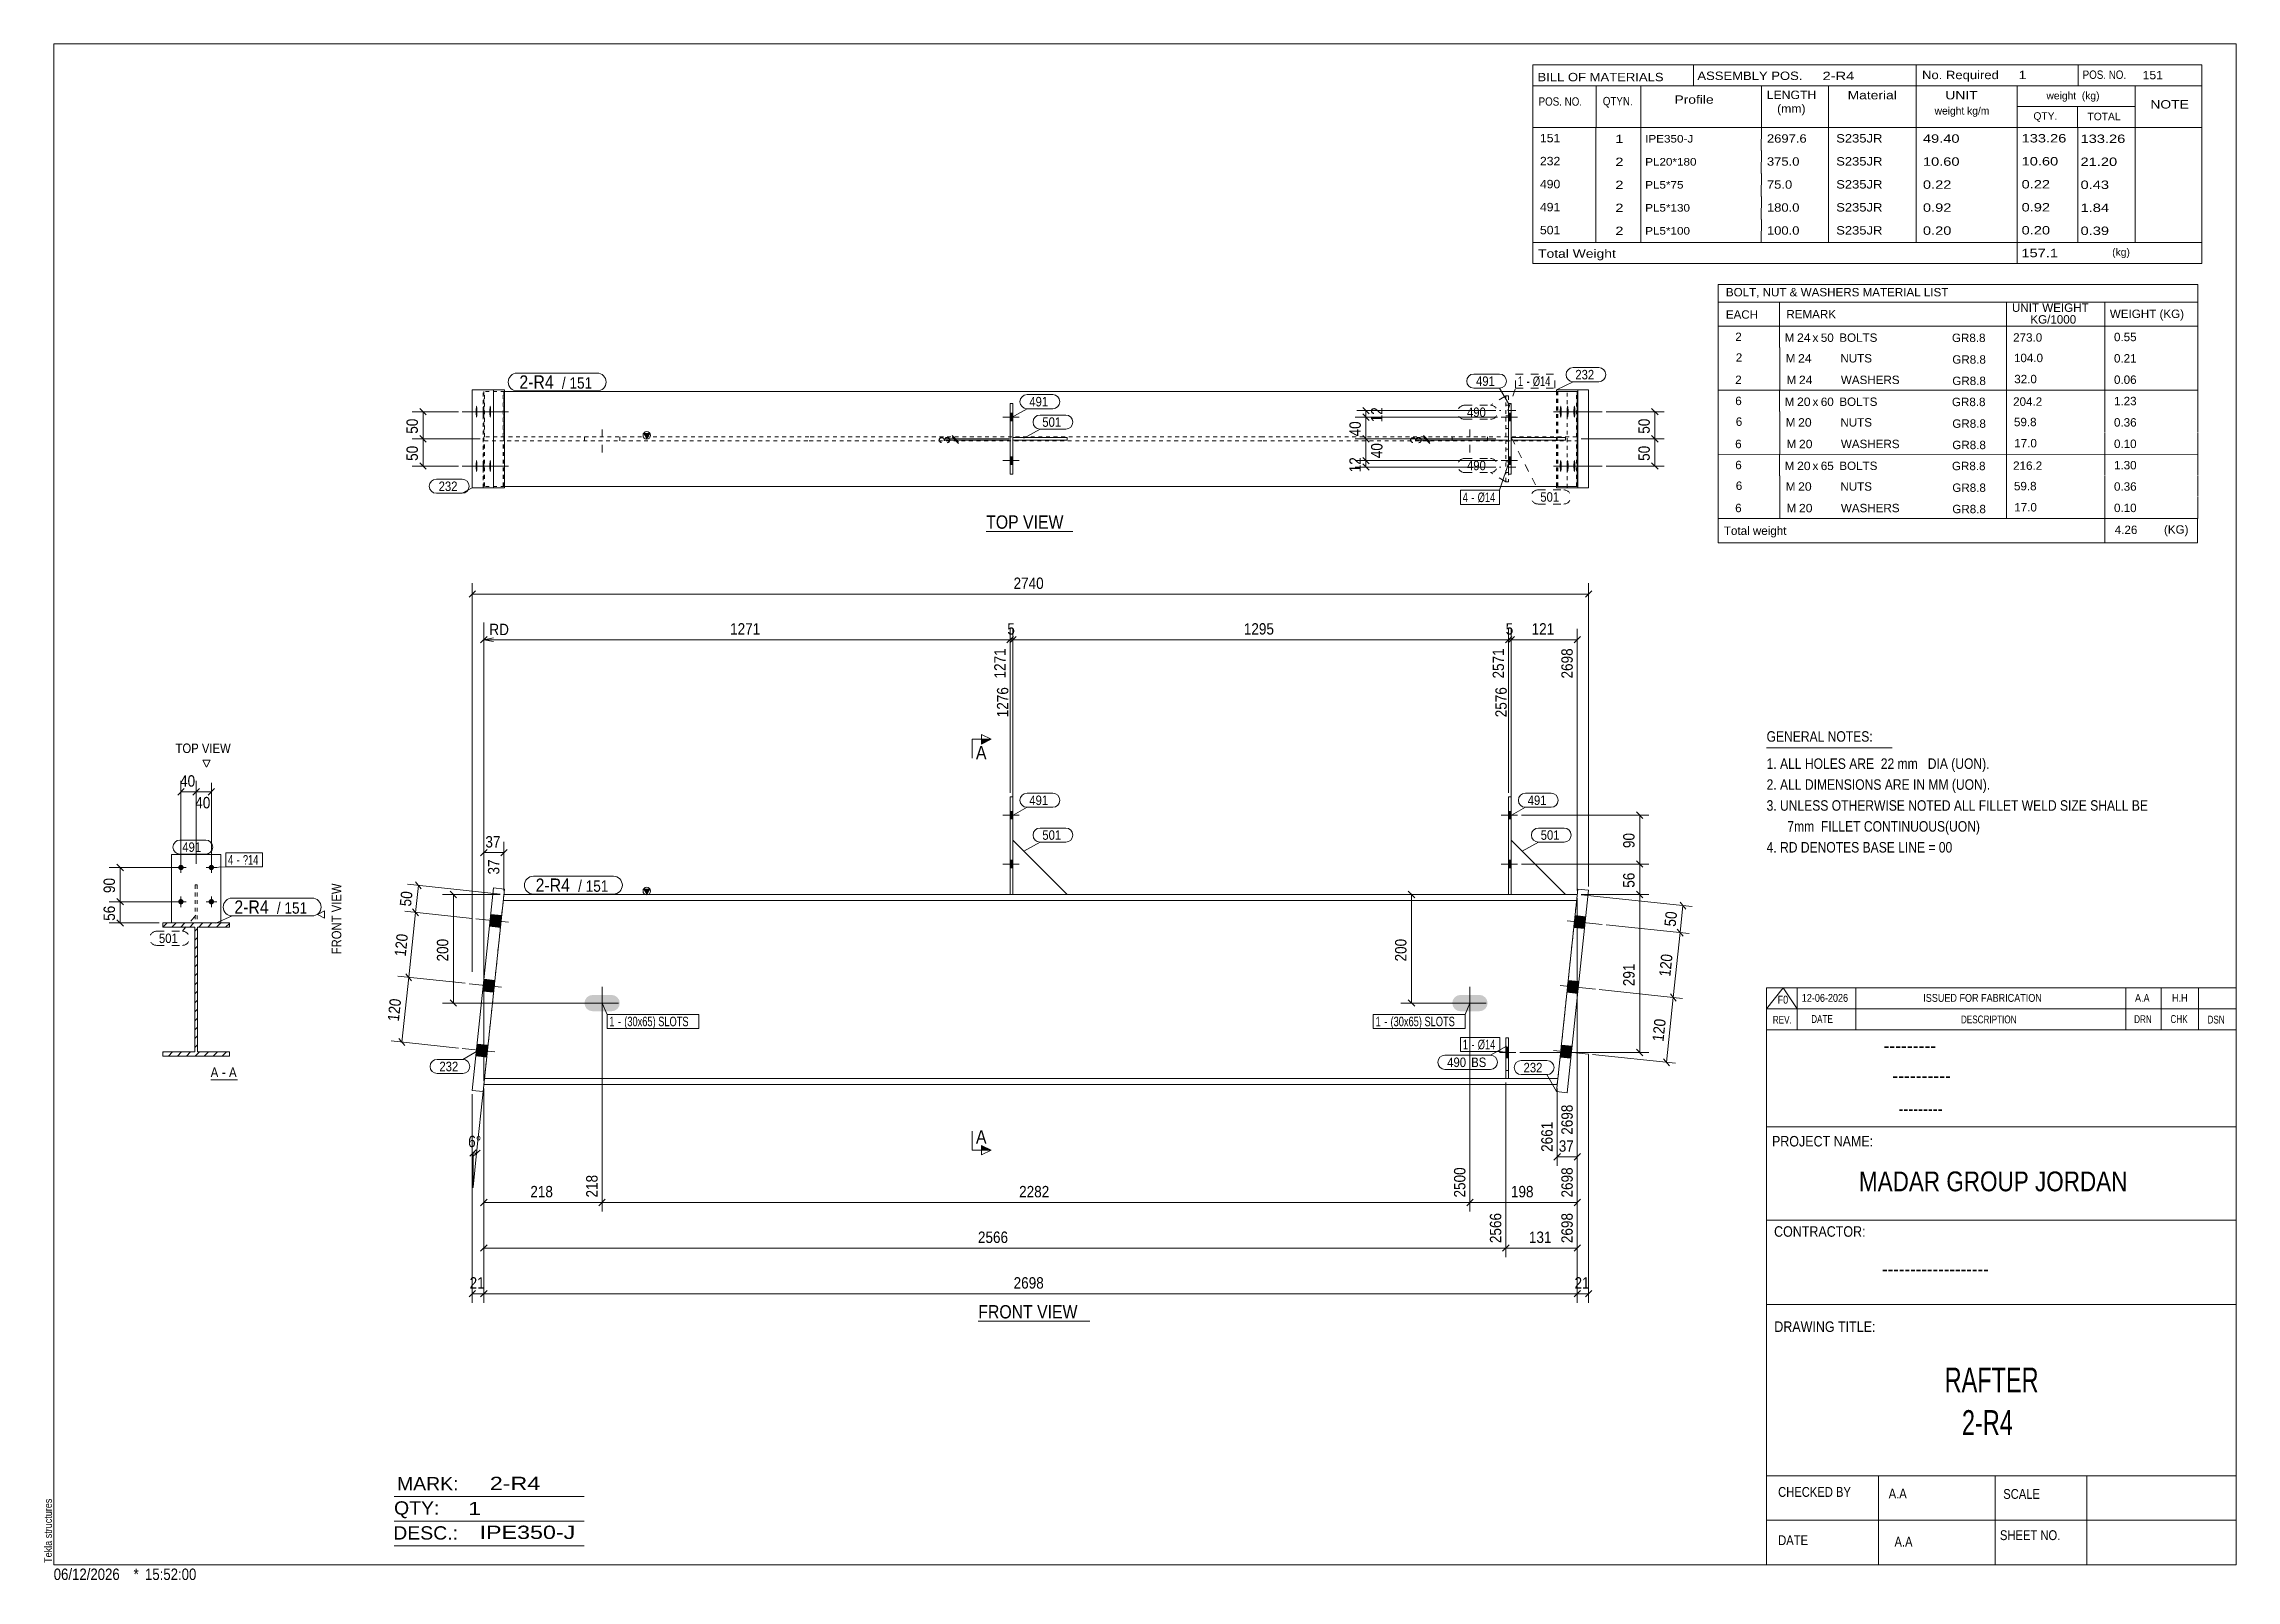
# Model space of a CAD drawing. Header units: millimetres. Extents: x 2 to 579, y 1 to 405.
import ezdxf

# ---------------------------------------------------------------- set-up
doc = ezdxf.new("R2010")
doc.units = ezdxf.units.MM
for name, pattern in [('XKITLINE00', [0]), ('XKITLINE01', [4, 1, -1, 1, -1]), ('XKITLINE02', [4, 2, -2])]:
    doc.linetypes.add(name, pattern=pattern)
for name, color, linetype, lineweight in [('Bolt', 3, 'Continuous', 0), ('BoltMark', 7, 'Continuous', 0), ('Dimensions', 7, 'Continuous', 0), ('DrawingSheet', 5, 'Continuous', 0), ('OtherObjectType', 7, 'Continuous', 0), ('Part', 2, 'Continuous', 0), ('PartMark', 7, 'Continuous', 0), ('Section', 6, 'Continuous', 0)]:
    doc.layers.add(name, color=color, linetype=linetype, lineweight=lineweight)
doc.styles.add('@ARIAL_UNICODE_MS_BOLD', font='ARIAL.TTF')
doc.styles.add('ARIAL', font='ARIAL.TTF')
doc.styles.add('ARIAL_NARROW', font='ARIALN.TTF')
doc.styles.add('COMIC_SANS_MS_BOLD', font='COMICBD.TTF')
doc.styles.add('SWIS721_EX_BT', font='ARIAL.TTF')
doc.styles.add('SWISSE', font='ARIAL.TTF')

# ---------------------------------------------------------------- blocks, each defined once
blk = doc.blocks.new('*A1')
at = {"layer": 'Part', "color": 7, "linetype": 'XKITLINE00', "lineweight": 0}
for p, q in [((33.7, 172.69), (34.8, 173.79)), ((36.06, 172.69), (37.16, 173.79)), ((38.41, 172.69), (39.51, 173.79)), ((40.77, 172.69), (41.87, 173.79)), ((43.13, 172.69), (44.23, 173.79)), ((45.49, 172.69), (46.59, 173.79)), ((47.84, 172.69), (48.94, 173.79)), ((50.2, 172.69), (51.2, 173.69)), ((33.7, 172.69), (33.7, 172.69)), ((42.1, 171.66), (42.8, 172.36)), ((42.1, 169.3), (42.8, 170)), ((42.1, 166.95), (42.8, 167.65)), ((42.1, 164.59), (42.8, 165.29)), ((42.1, 162.23), (42.8, 162.93)), ((42.1, 159.87), (42.8, 160.57)), ((42.1, 157.52), (42.8, 158.22)), ((42.1, 155.16), (42.8, 155.86)), ((42.1, 152.8), (42.8, 153.5)), ((42.1, 150.44), (42.8, 151.14)), ((42.1, 148.09), (42.8, 148.79)), ((42.1, 145.73), (42.8, 146.43)), ((33.7, 139.69), (33.9, 139.89)), ((35.16, 138.79), (36.26, 139.89)), ((37.52, 138.79), (38.62, 139.89)), ((39.87, 138.79), (40.97, 139.89)), ((42.1, 143.37), (42.8, 144.07)), ((42.1, 141.02), (42.8, 141.72)), ((42.23, 138.79), (43.33, 139.89)), ((44.59, 138.79), (45.69, 139.89)), ((46.95, 138.79), (48.05, 139.89)), ((49.3, 138.79), (50.4, 139.89))]:
    blk.add_line(p, q, dxfattribs=at)
blk = doc.blocks.new('*A2')
at = {"layer": 'Bolt'}
blk.add_hatch(color=3, dxfattribs=at).paths.add_polyline_path([(374.98, 150.58), (374.16, 150.74), (373.46, 151.2), (373, 151.9), (372.84, 152.72), (373, 153.54), (373.46, 154.23), (374.16, 154.7), (374.98, 154.86), (379.98, 154.86), (380.8, 154.7), (381.49, 154.23), (381.96, 153.54), (382.12, 152.72), (381.96, 151.9), (381.49, 151.2), (380.8, 150.74), (379.98, 150.58)], flags=17)
at = {"layer": 'Bolt', "color": 3, "linetype": 'XKITLINE00', "lineweight": 0}
for p, q in [((377.48, 157), (377.48, 148.43)), ((373.19, 152.72), (381.76, 152.72))]:
    blk.add_line(p, q, dxfattribs=at)
blk = doc.blocks.new('*A3')
at = {"layer": 'Bolt'}
blk.add_hatch(color=3, dxfattribs=at).paths.add_polyline_path([(146.73, 150.58), (145.91, 150.74), (145.21, 151.2), (144.75, 151.9), (144.58, 152.72), (144.75, 153.54), (145.21, 154.23), (145.91, 154.7), (146.73, 154.86), (151.73, 154.86), (152.55, 154.7), (153.24, 154.23), (153.71, 153.54), (153.87, 152.72), (153.71, 151.9), (153.24, 151.2), (152.55, 150.74), (151.73, 150.58)], flags=17)
at = {"layer": 'Bolt', "color": 3, "linetype": 'XKITLINE00', "lineweight": 0}
for p, q in [((149.23, 157), (149.23, 148.43)), ((144.94, 152.72), (153.51, 152.72))]:
    blk.add_line(p, q, dxfattribs=at)
blk = doc.blocks.new('*A4')
at = {"layer": 'Bolt'}
blk.add_hatch(color=3, dxfattribs=at).paths.add_polyline_path([(387.64, 138.31), (386.92, 138.31), (386.92, 141.12), (387.64, 141.12)], flags=17)
at = {"layer": 'Bolt', "color": 3, "linetype": 'XKITLINE00', "lineweight": 0}
for p, q in [((389.56, 139.72), (385.28, 139.72)), ((387.64, 141.12), (386.92, 141.12)), ((387.64, 138.31), (386.92, 138.31))]:
    blk.add_line(p, q, dxfattribs=at)
blk = doc.blocks.new('*A5')
at = {"layer": 'Bolt', "color": 3, "linetype": 'XKITLINE02', "lineweight": 0}
for p, q in [((389.56, 139.72), (385.28, 139.72)), ((387.64, 141.12), (386.92, 141.12)), ((387.64, 138.31), (386.92, 138.31))]:
    blk.add_line(p, q, dxfattribs=at)
blk = doc.blocks.new('*A6')
at = {"layer": 'Bolt'}
for points in [[(387.64, 203.15), (388.35, 203.15), (388.35, 201.15), (387.64, 201.15)], [(387.64, 203.15), (388.35, 203.15), (388.35, 201.15), (387.64, 201.15)], [(387.64, 190.29), (388.35, 190.29), (388.35, 188.29), (387.64, 188.29)], [(387.64, 190.29), (388.35, 190.29), (388.35, 188.29), (387.64, 188.29)]]:
    blk.add_hatch(color=3, dxfattribs=at).paths.add_polyline_path(points, flags=17)
at = {"layer": 'Bolt', "color": 3, "linetype": 'XKITLINE00', "lineweight": 0}
for p, q in [((390.01, 202.15), (385.72, 202.15)), ((390.01, 202.15), (385.72, 202.15)), ((388.35, 203.15), (387.64, 203.15)), ((388.35, 203.15), (387.64, 203.15)), ((388.35, 201.15), (387.64, 201.15)), ((388.35, 201.15), (387.64, 201.15)), ((388.35, 190.29), (387.64, 190.29)), ((388.35, 190.29), (387.64, 190.29)), ((390.01, 189.29), (385.72, 189.29)), ((390.01, 189.29), (385.72, 189.29)), ((388.35, 188.29), (387.64, 188.29)), ((388.35, 188.29), (387.64, 188.29))]:
    blk.add_line(p, q, dxfattribs=at)
blk = doc.blocks.new('*A7')
at = {"layer": 'Bolt'}
for points in [[(256.55, 203.15), (257.27, 203.15), (257.27, 201.15), (256.55, 201.15)], [(256.55, 203.15), (257.27, 203.15), (257.27, 201.15), (256.55, 201.15)], [(256.55, 190.29), (257.27, 190.29), (257.27, 188.29), (256.55, 188.29)], [(256.55, 190.29), (257.27, 190.29), (257.27, 188.29), (256.55, 188.29)]]:
    blk.add_hatch(color=3, dxfattribs=at).paths.add_polyline_path(points, flags=17)
at = {"layer": 'Bolt', "color": 3, "linetype": 'XKITLINE00', "lineweight": 0}
for p, q in [((258.92, 202.15), (254.64, 202.15)), ((258.92, 202.15), (254.64, 202.15)), ((257.27, 203.15), (256.55, 203.15)), ((257.27, 203.15), (256.55, 203.15)), ((257.27, 201.15), (256.55, 201.15)), ((257.27, 201.15), (256.55, 201.15)), ((257.27, 190.29), (256.55, 190.29)), ((257.27, 190.29), (256.55, 190.29)), ((258.92, 189.29), (254.64, 189.29)), ((258.92, 189.29), (254.64, 189.29)), ((257.27, 188.29), (256.55, 188.29)), ((257.27, 188.29), (256.55, 188.29))]:
    blk.add_line(p, q, dxfattribs=at)
blk = doc.blocks.new('*A8')
at = {"layer": 'Bolt'}
for points in [[(122.48, 172.62), (119.64, 172.92), (119.97, 176.05), (122.81, 175.75)], [(122.48, 172.62), (119.64, 172.92), (119.97, 176.05), (122.81, 175.75)], [(120.68, 155.58), (117.84, 155.87), (118.17, 159), (121.01, 158.7)], [(120.68, 155.58), (117.84, 155.87), (118.17, 159), (121.01, 158.7)], [(118.89, 138.53), (116.04, 138.83), (116.37, 141.95), (119.21, 141.65)], [(118.89, 138.53), (116.04, 138.83), (116.37, 141.95), (119.21, 141.65)]]:
    blk.add_hatch(color=3, dxfattribs=at).paths.add_polyline_path(points, flags=17)
at = {"layer": 'Bolt', "color": 3, "linetype": 'XKITLINE00', "lineweight": 0}
for p, q in [((116.04, 174.88), (124.56, 173.98)), ((116.04, 174.88), (124.56, 173.98)), ((119.97, 176.05), (122.81, 175.75)), ((119.97, 176.05), (122.81, 175.75)), ((119.64, 172.92), (122.48, 172.62)), ((119.64, 172.92), (122.48, 172.62)), ((114.24, 157.83), (122.77, 156.94)), ((114.24, 157.83), (122.77, 156.94)), ((117.84, 155.87), (120.68, 155.58)), ((117.84, 155.87), (120.68, 155.58)), ((118.17, 159), (121.01, 158.7)), ((118.17, 159), (121.01, 158.7)), ((112.44, 140.79), (120.97, 139.89)), ((112.44, 140.79), (120.97, 139.89)), ((116.04, 138.83), (118.89, 138.53)), ((116.04, 138.83), (118.89, 138.53)), ((116.37, 141.95), (119.21, 141.65)), ((116.37, 141.95), (119.21, 141.65))]:
    blk.add_line(p, q, dxfattribs=at)
blk = doc.blocks.new('*A9')
at = {"layer": 'Bolt'}
for points in [[(407.63, 172.32), (404.79, 172.62), (405.12, 175.75), (407.96, 175.45)], [(407.63, 172.32), (404.79, 172.62), (405.12, 175.75), (407.96, 175.45)], [(405.83, 155.28), (402.99, 155.58), (403.32, 158.7), (406.16, 158.4)], [(405.83, 155.28), (402.99, 155.58), (403.32, 158.7), (406.16, 158.4)], [(404.04, 138.23), (401.19, 138.53), (401.52, 141.65), (404.37, 141.35)], [(404.04, 138.23), (401.19, 138.53), (401.52, 141.65), (404.37, 141.35)]]:
    blk.add_hatch(color=3, dxfattribs=at).paths.add_polyline_path(points, flags=17)
at = {"layer": 'Bolt', "color": 3, "linetype": 'XKITLINE00', "lineweight": 0}
for p, q in [((412.27, 173.41), (403.04, 174.39)), ((412.27, 173.41), (403.04, 174.39)), ((407.96, 175.45), (405.12, 175.75)), ((407.96, 175.45), (405.12, 175.75)), ((407.63, 172.32), (404.79, 172.62)), ((407.63, 172.32), (404.79, 172.62)), ((410.47, 156.37), (401.24, 157.34)), ((410.47, 156.37), (401.24, 157.34)), ((406.16, 158.4), (403.32, 158.7)), ((406.16, 158.4), (403.32, 158.7)), ((405.83, 155.28), (402.99, 155.58)), ((405.83, 155.28), (402.99, 155.58)), ((408.68, 139.32), (399.44, 140.29)), ((408.68, 139.32), (399.44, 140.29)), ((404.04, 138.23), (401.19, 138.53)), ((404.04, 138.23), (401.19, 138.53)), ((404.37, 141.35), (401.52, 141.65)), ((404.37, 141.35), (401.52, 141.65))]:
    blk.add_line(p, q, dxfattribs=at)
blk = doc.blocks.new('*A10')
at = {"layer": 'Part'}
blk.add_hatch(color=2, dxfattribs=at).paths.add_polyline_path([(160.18, 182.69), (161.78, 182.69), (160.98, 181.29)], flags=17)
at = {"layer": 'Part', "color": 7, "linetype": 'XKITLINE01', "lineweight": 0}
for p, q in [((123.4, 181.29), (118.12, 131.29)), ((400.43, 131.29), (405.71, 181.29))]:
    blk.add_line(p, q, dxfattribs=at)
at = {"layer": 'Part', "color": 2, "linetype": 'XKITLINE00', "lineweight": 0}
for p, q in [((203.62, 179.72), (123.23, 179.72)), ((203.62, 181.29), (123.4, 181.29)), ((160.98, 181.29), (160.18, 182.69)), ((160.18, 182.69), (161.78, 182.69)), ((161.78, 182.69), (160.98, 181.29)), ((322.98, 181.29), (203.72, 181.29)), ((322.98, 179.72), (203.72, 179.72)), ((405.71, 181.29), (323.08, 181.29)), ((405.54, 179.72), (323.08, 179.72)), ((203.62, 132.86), (118.29, 132.86)), ((322.98, 132.86), (203.72, 132.86)), ((400.6, 132.86), (323.08, 132.86)), ((203.62, 131.29), (118.12, 131.29)), ((322.98, 131.29), (203.72, 131.29)), ((400.43, 131.29), (323.08, 131.29))]:
    blk.add_line(p, q, dxfattribs=at)
blk.add_circle((160.98, 182.19), 1, dxfattribs=at)
blk = doc.blocks.new('*A11')
at = {"layer": 'Part', "color": 2, "linetype": 'XKITLINE00', "lineweight": 0}
for p, q in [((386.92, 132.86), (386.92, 143.58)), ((386.92, 143.58), (387.64, 143.58)), ((387.64, 143.58), (387.64, 132.86))]:
    blk.add_line(p, q, dxfattribs=at)
at = {"layer": 'Part', "color": 7, "linetype": 'XKITLINE01', "lineweight": 0}
for p, q in [((386.92, 135), (387.64, 135)), ((387.64, 132.86), (386.92, 132.86))]:
    blk.add_line(p, q, dxfattribs=at)
blk = doc.blocks.new('*A12')
at = {"layer": 'Part', "color": 7, "linetype": 'XKITLINE01', "lineweight": 0}
for p, q in [((386.92, 143.58), (386.92, 132.86)), ((387.64, 143.58), (386.92, 143.58)), ((387.64, 132.86), (387.64, 143.58)), ((386.92, 135), (387.64, 135)), ((386.92, 132.86), (387.64, 132.86))]:
    blk.add_line(p, q, dxfattribs=at)
blk = doc.blocks.new('*A13')
at = {"layer": 'Part', "color": 2, "linetype": 'XKITLINE00', "lineweight": 0}
blk.add_line((402.64, 181.29), (388.35, 195.58), dxfattribs=at)
at = {"layer": 'Part', "color": 7, "linetype": 'XKITLINE01', "lineweight": 0}
for p, q in [((388.35, 195.58), (388.35, 181.29)), ((388.35, 181.29), (402.64, 181.29))]:
    blk.add_line(p, q, dxfattribs=at)
blk = doc.blocks.new('*A14')
at = {"layer": 'Part', "color": 2, "linetype": 'XKITLINE00', "lineweight": 0}
for p, q in [((387.64, 181.29), (387.64, 207)), ((387.64, 207), (388.35, 207)), ((388.35, 207), (388.35, 181.29))]:
    blk.add_line(p, q, dxfattribs=at)
at = {"layer": 'Part', "color": 7, "linetype": 'XKITLINE01', "lineweight": 0}
blk.add_line((388.35, 181.29), (387.64, 181.29), dxfattribs=at)
blk = doc.blocks.new('*A15')
at = {"layer": 'Part', "color": 2, "linetype": 'XKITLINE00', "lineweight": 0}
blk.add_line((271.55, 181.29), (257.27, 195.58), dxfattribs=at)
at = {"layer": 'Part', "color": 7, "linetype": 'XKITLINE01', "lineweight": 0}
for p, q in [((257.27, 195.58), (257.27, 181.29)), ((257.27, 181.29), (271.55, 181.29))]:
    blk.add_line(p, q, dxfattribs=at)
blk = doc.blocks.new('*A16')
at = {"layer": 'Part', "color": 2, "linetype": 'XKITLINE00', "lineweight": 0}
for p, q in [((256.55, 181.29), (256.55, 207)), ((256.55, 207), (257.27, 207)), ((257.27, 207), (257.27, 181.29))]:
    blk.add_line(p, q, dxfattribs=at)
at = {"layer": 'Part', "color": 7, "linetype": 'XKITLINE01', "lineweight": 0}
blk.add_line((257.27, 181.29), (256.55, 181.29), dxfattribs=at)
blk = doc.blocks.new('*A17')
at = {"layer": 'Part', "color": 2, "linetype": 'XKITLINE00', "lineweight": 0}
for p, q in [((115.08, 129.73), (120.7, 183.01)), ((117.93, 129.43), (123.55, 182.71)), ((120.7, 183.01), (123.55, 182.71)), ((117.93, 129.43), (115.08, 129.73))]:
    blk.add_line(p, q, dxfattribs=at)
blk = doc.blocks.new('*A18')
at = {"layer": 'Part', "color": 2, "linetype": 'XKITLINE00', "lineweight": 0}
for p, q in [((405.86, 182.71), (400.24, 129.43)), ((403.08, 129.13), (408.7, 182.41)), ((408.7, 182.41), (405.86, 182.71)), ((400.24, 129.43), (403.08, 129.13))]:
    blk.add_line(p, q, dxfattribs=at)
blk = doc.blocks.new('*A19')
at = {"layer": 'Bolt', "color": 3, "linetype": 'XKITLINE02', "lineweight": 0}
for p, q in [((372.84, 300.61), (372.84, 301.61)), ((377.48, 297.54), (377.48, 304.69)), ((382.12, 300.61), (382.12, 301.61))]:
    blk.add_line(p, q, dxfattribs=at)
blk = doc.blocks.new('*A20')
at = {"layer": 'Bolt', "color": 3, "linetype": 'XKITLINE02', "lineweight": 0}
for p, q in [((144.58, 300.61), (144.58, 301.61)), ((149.23, 297.54), (149.23, 304.69)), ((153.87, 300.61), (153.87, 301.61))]:
    blk.add_line(p, q, dxfattribs=at)
blk = doc.blocks.new('*A21')
at = {"layer": 'Bolt', "color": 3, "linetype": 'XKITLINE02', "lineweight": 0}
for p, q in [((387.64, 295.09), (386.92, 295.09)), ((389.56, 293.69), (385.28, 293.69)), ((387.64, 292.28), (386.92, 292.28))]:
    blk.add_line(p, q, dxfattribs=at)
blk = doc.blocks.new('*A22')
at = {"layer": 'Bolt', "color": 3, "linetype": 'XKITLINE02', "lineweight": 0}
for p, q in [((389.56, 308.54), (385.28, 308.54)), ((387.64, 309.95), (386.92, 309.95)), ((387.64, 307.14), (386.92, 307.14))]:
    blk.add_line(p, q, dxfattribs=at)
blk = doc.blocks.new('*A23')
at = {"layer": 'Bolt'}
for points in [[(387.64, 307.83), (388.35, 307.83), (388.35, 305.83), (387.64, 305.83)], [(387.64, 307.83), (388.35, 307.83), (388.35, 305.83), (387.64, 305.83)], [(387.64, 296.4), (388.35, 296.4), (388.35, 294.4), (387.64, 294.4)], [(387.64, 296.4), (388.35, 296.4), (388.35, 294.4), (387.64, 294.4)]]:
    blk.add_hatch(color=3, dxfattribs=at).paths.add_polyline_path(points, flags=17)
at = {"layer": 'Bolt', "color": 3, "linetype": 'XKITLINE00', "lineweight": 0}
for p, q in [((390.01, 306.83), (385.72, 306.83)), ((390.01, 306.83), (385.72, 306.83)), ((388.35, 307.83), (387.64, 307.83)), ((388.35, 307.83), (387.64, 307.83)), ((388.35, 305.83), (387.64, 305.83)), ((388.35, 305.83), (387.64, 305.83)), ((390.01, 295.4), (385.72, 295.4)), ((390.01, 295.4), (385.72, 295.4)), ((388.35, 296.4), (387.64, 296.4)), ((388.35, 296.4), (387.64, 296.4)), ((388.35, 294.4), (387.64, 294.4)), ((388.35, 294.4), (387.64, 294.4))]:
    blk.add_line(p, q, dxfattribs=at)
blk = doc.blocks.new('*A24')
at = {"layer": 'Bolt'}
for points in [[(256.55, 307.83), (257.27, 307.83), (257.27, 305.83), (256.55, 305.83)], [(256.55, 307.83), (257.27, 307.83), (257.27, 305.83), (256.55, 305.83)], [(256.55, 296.4), (257.27, 296.4), (257.27, 294.4), (256.55, 294.4)], [(256.55, 296.4), (257.27, 296.4), (257.27, 294.4), (256.55, 294.4)]]:
    blk.add_hatch(color=3, dxfattribs=at).paths.add_polyline_path(points, flags=17)
at = {"layer": 'Bolt', "color": 3, "linetype": 'XKITLINE00', "lineweight": 0}
for p, q in [((258.92, 306.83), (254.64, 306.83)), ((258.92, 306.83), (254.64, 306.83)), ((257.27, 307.83), (256.55, 307.83)), ((257.27, 307.83), (256.55, 307.83)), ((257.27, 305.83), (256.55, 305.83)), ((257.27, 305.83), (256.55, 305.83)), ((258.92, 295.4), (254.64, 295.4)), ((258.92, 295.4), (254.64, 295.4)), ((257.27, 296.4), (256.55, 296.4)), ((257.27, 296.4), (256.55, 296.4)), ((257.27, 294.4), (256.55, 294.4)), ((257.27, 294.4), (256.55, 294.4))]:
    blk.add_line(p, q, dxfattribs=at)
blk = doc.blocks.new('*A25')
at = {"layer": 'Bolt'}
for points in [[(116.44, 308.22), (116.44, 308.18), (116.44, 308.14), (116.44, 308.1), (116.44, 308.06), (116.44, 308.03), (116.44, 307.99), (116.44, 307.95), (116.44, 307.91), (116.44, 307.87), (116.44, 307.84), (116.43, 307.8), (116.43, 307.76), (116.43, 307.73), (116.43, 307.69), (116.43, 307.66), (116.42, 307.62), (116.42, 307.58), (116.42, 307.55), (116.42, 307.52), (116.41, 307.48), (116.41, 307.45), (116.41, 307.42), (116.4, 307.38), (116.4, 307.35), (116.4, 307.32), (116.39, 307.29), (116.39, 307.26), (116.39, 307.23), (116.38, 307.2), (116.38, 307.17), (116.38, 307.15), (116.37, 307.12), (116.37, 307.09), (116.36, 307.07), (116.36, 307.04), (116.35, 307.02), (116.35, 306.99), (116.34, 306.97), (116.34, 306.95), (116.33, 306.93), (116.33, 306.91), (116.32, 306.89), (116.32, 306.87), (116.31, 306.85), (116.31, 306.84), (116.3, 306.82), (116.3, 306.8), (116.29, 306.79), (116.29, 306.78), (116.28, 306.76), (116.28, 306.75), (116.27, 306.74), (116.27, 306.73), (116.26, 306.72), (116.25, 306.72), (116.25, 306.71), (116.24, 306.7), (116.24, 306.7), (116.23, 306.69), (116.23, 306.69), (116.22, 306.69), (116.21, 306.69), (116.21, 306.69), (116.2, 306.69), (116.2, 306.69), (116.19, 306.69), (116.19, 306.69), (116.18, 306.7), (116.17, 306.7), (116.17, 306.71), (116.16, 306.72), (116.16, 306.72), (116.15, 306.73), (116.15, 306.74), (116.14, 306.75), (116.13, 306.76), (116.13, 306.78), (116.12, 306.79), (116.12, 306.8), (116.11, 306.82), (116.11, 306.84), (116.1, 306.85), (116.1, 306.87), (116.09, 306.89), (116.09, 306.91), (116.08, 306.93), (116.08, 306.95), (116.07, 306.97), (116.07, 306.99), (116.06, 307.02), (116.06, 307.04), (116.05, 307.07), (116.05, 307.09), (116.05, 307.12), (116.04, 307.15), (116.04, 307.17), (116.03, 307.2), (116.03, 307.23), (116.03, 307.26), (116.02, 307.29), (116.02, 307.32), (116.02, 307.35), (116.01, 307.38), (116.01, 307.42), (116.01, 307.45), (116, 307.48), (116, 307.52), (116, 307.55), (116, 307.58), (115.99, 307.62), (115.99, 307.66), (115.99, 307.69), (115.99, 307.73), (115.99, 307.76), (115.98, 307.8), (115.98, 307.84), (115.98, 307.87), (115.98, 307.91), (115.98, 307.95), (115.98, 307.99), (115.98, 308.03), (115.98, 308.06), (115.97, 308.1), (115.97, 308.14), (115.97, 308.18), (115.97, 308.22), (115.97, 308.26), (115.97, 308.3), (115.97, 308.33), (115.97, 308.37), (115.97, 308.41), (115.98, 308.45), (115.98, 308.49), (115.98, 308.53), (115.98, 308.56), (115.98, 308.6), (115.98, 308.64), (115.98, 308.68), (115.98, 308.71), (115.99, 308.75), (115.99, 308.79), (115.99, 308.82), (115.99, 308.86), (115.99, 308.89), (116, 308.93), (116, 308.96), (116, 309), (116, 309.03), (116.01, 309.06), (116.01, 309.1), (116.01, 309.13), (116.02, 309.16), (116.02, 309.19), (116.02, 309.22), (116.03, 309.25), (116.03, 309.28), (116.03, 309.31), (116.04, 309.34), (116.04, 309.37), (116.05, 309.39), (116.05, 309.42), (116.05, 309.45), (116.06, 309.47), (116.06, 309.5), (116.07, 309.52), (116.07, 309.54), (116.08, 309.56), (116.08, 309.58), (116.09, 309.6), (116.09, 309.62), (116.1, 309.64), (116.1, 309.66), (116.11, 309.68), (116.11, 309.69), (116.12, 309.71), (116.12, 309.72), (116.13, 309.74), (116.13, 309.75), (116.14, 309.76), (116.15, 309.77), (116.15, 309.78), (116.16, 309.79), (116.16, 309.8), (116.17, 309.8), (116.17, 309.81), (116.18, 309.82), (116.19, 309.82), (116.19, 309.82), (116.2, 309.83), (116.2, 309.83), (116.21, 309.83), (116.21, 309.83), (116.22, 309.83), (116.23, 309.82), (116.23, 309.82), (116.24, 309.82), (116.24, 309.81), (116.25, 309.8), (116.25, 309.8), (116.26, 309.79), (116.27, 309.78), (116.27, 309.77), (116.28, 309.76), (116.28, 309.75), (116.29, 309.74), (116.29, 309.72), (116.3, 309.71), (116.3, 309.69), (116.31, 309.68), (116.31, 309.66), (116.32, 309.64), (116.32, 309.62), (116.33, 309.6), (116.33, 309.58), (116.34, 309.56), (116.34, 309.54), (116.35, 309.52), (116.35, 309.5), (116.36, 309.47), (116.36, 309.45), (116.37, 309.42), (116.37, 309.39), (116.38, 309.37), (116.38, 309.34), (116.38, 309.31), (116.39, 309.28), (116.39, 309.25), (116.39, 309.22), (116.4, 309.19), (116.4, 309.16), (116.4, 309.13), (116.41, 309.1), (116.41, 309.06), (116.41, 309.03), (116.42, 309), (116.42, 308.96), (116.42, 308.93), (116.42, 308.89), (116.43, 308.86), (116.43, 308.82), (116.43, 308.79), (116.43, 308.75), (116.43, 308.71), (116.44, 308.68), (116.44, 308.64), (116.44, 308.6), (116.44, 308.56), (116.44, 308.53), (116.44, 308.49), (116.44, 308.45), (116.44, 308.41), (116.44, 308.37), (116.44, 308.33), (116.44, 308.3), (116.44, 308.26)], [(118.24, 308.22), (118.24, 308.18), (118.24, 308.14), (118.24, 308.1), (118.24, 308.06), (118.24, 308.03), (118.24, 307.99), (118.24, 307.95), (118.24, 307.91), (118.24, 307.87), (118.23, 307.84), (118.23, 307.8), (118.23, 307.76), (118.23, 307.73), (118.23, 307.69), (118.22, 307.66), (118.22, 307.62), (118.22, 307.58), (118.22, 307.55), (118.21, 307.52), (118.21, 307.48), (118.21, 307.45), (118.21, 307.42), (118.2, 307.38), (118.2, 307.35), (118.2, 307.32), (118.19, 307.29), (118.19, 307.26), (118.19, 307.23), (118.18, 307.2), (118.18, 307.17), (118.17, 307.15), (118.17, 307.12), (118.16, 307.09), (118.16, 307.07), (118.16, 307.04), (118.15, 307.02), (118.15, 306.99), (118.14, 306.97), (118.14, 306.95), (118.13, 306.93), (118.13, 306.91), (118.12, 306.89), (118.12, 306.87), (118.11, 306.85), (118.11, 306.84), (118.1, 306.82), (118.1, 306.8), (118.09, 306.79), (118.09, 306.78), (118.08, 306.76), (118.08, 306.75), (118.07, 306.74), (118.06, 306.73), (118.06, 306.72), (118.05, 306.72), (118.05, 306.71), (118.04, 306.7), (118.04, 306.7), (118.03, 306.69), (118.02, 306.69), (118.02, 306.69), (118.01, 306.69), (118.01, 306.69), (118, 306.69), (118, 306.69), (117.99, 306.69), (117.98, 306.69), (117.98, 306.7), (117.97, 306.7), (117.97, 306.71), (117.96, 306.72), (117.96, 306.72), (117.95, 306.73), (117.94, 306.74), (117.94, 306.75), (117.93, 306.76), (117.93, 306.78), (117.92, 306.79), (117.92, 306.8), (117.91, 306.82), (117.91, 306.84), (117.9, 306.85), (117.9, 306.87), (117.89, 306.89), (117.89, 306.91), (117.88, 306.93), (117.88, 306.95), (117.87, 306.97), (117.87, 306.99), (117.86, 307.02), (117.86, 307.04), (117.85, 307.07), (117.85, 307.09), (117.84, 307.12), (117.84, 307.15), (117.84, 307.17), (117.83, 307.2), (117.83, 307.23), (117.82, 307.26), (117.82, 307.29), (117.82, 307.32), (117.81, 307.35), (117.81, 307.38), (117.81, 307.42), (117.8, 307.45), (117.8, 307.48), (117.8, 307.52), (117.8, 307.55), (117.79, 307.58), (117.79, 307.62), (117.79, 307.66), (117.79, 307.69), (117.79, 307.73), (117.78, 307.76), (117.78, 307.8), (117.78, 307.84), (117.78, 307.87), (117.78, 307.91), (117.78, 307.95), (117.77, 307.99), (117.77, 308.03), (117.77, 308.06), (117.77, 308.1), (117.77, 308.14), (117.77, 308.18), (117.77, 308.22), (117.77, 308.26), (117.77, 308.3), (117.77, 308.33), (117.77, 308.37), (117.77, 308.41), (117.77, 308.45), (117.77, 308.49), (117.77, 308.53), (117.78, 308.56), (117.78, 308.6), (117.78, 308.64), (117.78, 308.68), (117.78, 308.71), (117.78, 308.75), (117.79, 308.79), (117.79, 308.82), (117.79, 308.86), (117.79, 308.89), (117.79, 308.93), (117.8, 308.96), (117.8, 309), (117.8, 309.03), (117.8, 309.06), (117.81, 309.1), (117.81, 309.13), (117.81, 309.16), (117.82, 309.19), (117.82, 309.22), (117.82, 309.25), (117.83, 309.28), (117.83, 309.31), (117.84, 309.34), (117.84, 309.37), (117.84, 309.39), (117.85, 309.42), (117.85, 309.45), (117.86, 309.47), (117.86, 309.5), (117.87, 309.52), (117.87, 309.54), (117.88, 309.56), (117.88, 309.58), (117.89, 309.6), (117.89, 309.62), (117.9, 309.64), (117.9, 309.66), (117.91, 309.68), (117.91, 309.69), (117.92, 309.71), (117.92, 309.72), (117.93, 309.74), (117.93, 309.75), (117.94, 309.76), (117.94, 309.77), (117.95, 309.78), (117.96, 309.79), (117.96, 309.8), (117.97, 309.8), (117.97, 309.81), (117.98, 309.82), (117.98, 309.82), (117.99, 309.82), (118, 309.83), (118, 309.83), (118.01, 309.83), (118.01, 309.83), (118.02, 309.83), (118.02, 309.82), (118.03, 309.82), (118.04, 309.82), (118.04, 309.81), (118.05, 309.8), (118.05, 309.8), (118.06, 309.79), (118.06, 309.78), (118.07, 309.77), (118.08, 309.76), (118.08, 309.75), (118.09, 309.74), (118.09, 309.72), (118.1, 309.71), (118.1, 309.69), (118.11, 309.68), (118.11, 309.66), (118.12, 309.64), (118.12, 309.62), (118.13, 309.6), (118.13, 309.58), (118.14, 309.56), (118.14, 309.54), (118.15, 309.52), (118.15, 309.5), (118.16, 309.47), (118.16, 309.45), (118.16, 309.42), (118.17, 309.39), (118.17, 309.37), (118.18, 309.34), (118.18, 309.31), (118.19, 309.28), (118.19, 309.25), (118.19, 309.22), (118.2, 309.19), (118.2, 309.16), (118.2, 309.13), (118.21, 309.1), (118.21, 309.06), (118.21, 309.03), (118.21, 309), (118.22, 308.96), (118.22, 308.93), (118.22, 308.89), (118.22, 308.86), (118.23, 308.82), (118.23, 308.79), (118.23, 308.75), (118.23, 308.71), (118.23, 308.68), (118.24, 308.64), (118.24, 308.6), (118.24, 308.56), (118.24, 308.53), (118.24, 308.49), (118.24, 308.45), (118.24, 308.41), (118.24, 308.37), (118.24, 308.33), (118.24, 308.3), (118.24, 308.26)], [(120.04, 308.22), (120.04, 308.18), (120.04, 308.14), (120.04, 308.1), (120.04, 308.06), (120.04, 308.03), (120.04, 307.99), (120.04, 307.95), (120.03, 307.91), (120.03, 307.87), (120.03, 307.84), (120.03, 307.8), (120.03, 307.76), (120.03, 307.73), (120.02, 307.69), (120.02, 307.66), (120.02, 307.62), (120.02, 307.58), (120.02, 307.55), (120.01, 307.52), (120.01, 307.48), (120.01, 307.45), (120, 307.42), (120, 307.38), (120, 307.35), (119.99, 307.32), (119.99, 307.29), (119.99, 307.26), (119.98, 307.23), (119.98, 307.2), (119.98, 307.17), (119.97, 307.15), (119.97, 307.12), (119.96, 307.09), (119.96, 307.07), (119.95, 307.04), (119.95, 307.02), (119.95, 306.99), (119.94, 306.97), (119.94, 306.95), (119.93, 306.93), (119.93, 306.91), (119.92, 306.89), (119.92, 306.87), (119.91, 306.85), (119.91, 306.84), (119.9, 306.82), (119.9, 306.8), (119.89, 306.79), (119.88, 306.78), (119.88, 306.76), (119.87, 306.75), (119.87, 306.74), (119.86, 306.73), (119.86, 306.72), (119.85, 306.72), (119.85, 306.71), (119.84, 306.7), (119.83, 306.7), (119.83, 306.69), (119.82, 306.69), (119.82, 306.69), (119.81, 306.69), (119.81, 306.69), (119.8, 306.69), (119.79, 306.69), (119.79, 306.69), (119.78, 306.69), (119.78, 306.7), (119.77, 306.7), (119.76, 306.71), (119.76, 306.72), (119.75, 306.72), (119.75, 306.73), (119.74, 306.74), (119.74, 306.75), (119.73, 306.76), (119.73, 306.78), (119.72, 306.79), (119.71, 306.8), (119.71, 306.82), (119.7, 306.84), (119.7, 306.85), (119.69, 306.87), (119.69, 306.89), (119.68, 306.91), (119.68, 306.93), (119.67, 306.95), (119.67, 306.97), (119.66, 306.99), (119.66, 307.02), (119.66, 307.04), (119.65, 307.07), (119.65, 307.09), (119.64, 307.12), (119.64, 307.15), (119.63, 307.17), (119.63, 307.2), (119.63, 307.23), (119.62, 307.26), (119.62, 307.29), (119.62, 307.32), (119.61, 307.35), (119.61, 307.38), (119.61, 307.42), (119.6, 307.45), (119.6, 307.48), (119.6, 307.52), (119.59, 307.55), (119.59, 307.58), (119.59, 307.62), (119.59, 307.66), (119.59, 307.69), (119.58, 307.73), (119.58, 307.76), (119.58, 307.8), (119.58, 307.84), (119.58, 307.87), (119.58, 307.91), (119.57, 307.95), (119.57, 307.99), (119.57, 308.03), (119.57, 308.06), (119.57, 308.1), (119.57, 308.14), (119.57, 308.18), (119.57, 308.22), (119.57, 308.26), (119.57, 308.3), (119.57, 308.33), (119.57, 308.37), (119.57, 308.41), (119.57, 308.45), (119.57, 308.49), (119.57, 308.53), (119.57, 308.56), (119.58, 308.6), (119.58, 308.64), (119.58, 308.68), (119.58, 308.71), (119.58, 308.75), (119.58, 308.79), (119.59, 308.82), (119.59, 308.86), (119.59, 308.89), (119.59, 308.93), (119.59, 308.96), (119.6, 309), (119.6, 309.03), (119.6, 309.06), (119.61, 309.1), (119.61, 309.13), (119.61, 309.16), (119.62, 309.19), (119.62, 309.22), (119.62, 309.25), (119.63, 309.28), (119.63, 309.31), (119.63, 309.34), (119.64, 309.37), (119.64, 309.39), (119.65, 309.42), (119.65, 309.45), (119.66, 309.47), (119.66, 309.5), (119.66, 309.52), (119.67, 309.54), (119.67, 309.56), (119.68, 309.58), (119.68, 309.6), (119.69, 309.62), (119.69, 309.64), (119.7, 309.66), (119.7, 309.68), (119.71, 309.69), (119.71, 309.71), (119.72, 309.72), (119.73, 309.74), (119.73, 309.75), (119.74, 309.76), (119.74, 309.77), (119.75, 309.78), (119.75, 309.79), (119.76, 309.8), (119.76, 309.8), (119.77, 309.81), (119.78, 309.82), (119.78, 309.82), (119.79, 309.82), (119.79, 309.83), (119.8, 309.83), (119.81, 309.83), (119.81, 309.83), (119.82, 309.83), (119.82, 309.82), (119.83, 309.82), (119.83, 309.82), (119.84, 309.81), (119.85, 309.8), (119.85, 309.8), (119.86, 309.79), (119.86, 309.78), (119.87, 309.77), (119.87, 309.76), (119.88, 309.75), (119.88, 309.74), (119.89, 309.72), (119.9, 309.71), (119.9, 309.69), (119.91, 309.68), (119.91, 309.66), (119.92, 309.64), (119.92, 309.62), (119.93, 309.6), (119.93, 309.58), (119.94, 309.56), (119.94, 309.54), (119.95, 309.52), (119.95, 309.5), (119.95, 309.47), (119.96, 309.45), (119.96, 309.42), (119.97, 309.39), (119.97, 309.37), (119.98, 309.34), (119.98, 309.31), (119.98, 309.28), (119.99, 309.25), (119.99, 309.22), (119.99, 309.19), (120, 309.16), (120, 309.13), (120, 309.1), (120.01, 309.06), (120.01, 309.03), (120.01, 309), (120.02, 308.96), (120.02, 308.93), (120.02, 308.89), (120.02, 308.86), (120.02, 308.82), (120.03, 308.79), (120.03, 308.75), (120.03, 308.71), (120.03, 308.68), (120.03, 308.64), (120.03, 308.6), (120.04, 308.56), (120.04, 308.53), (120.04, 308.49), (120.04, 308.45), (120.04, 308.41), (120.04, 308.37), (120.04, 308.33), (120.04, 308.3), (120.04, 308.26)], [(116.44, 293.93), (116.44, 293.89), (116.44, 293.86), (116.44, 293.82), (116.44, 293.78), (116.44, 293.74), (116.44, 293.7), (116.44, 293.66), (116.44, 293.63), (116.44, 293.59), (116.44, 293.55), (116.43, 293.51), (116.43, 293.48), (116.43, 293.44), (116.43, 293.41), (116.43, 293.37), (116.42, 293.33), (116.42, 293.3), (116.42, 293.26), (116.42, 293.23), (116.41, 293.2), (116.41, 293.16), (116.41, 293.13), (116.4, 293.1), (116.4, 293.07), (116.4, 293.03), (116.39, 293), (116.39, 292.97), (116.39, 292.94), (116.38, 292.92), (116.38, 292.89), (116.38, 292.86), (116.37, 292.83), (116.37, 292.81), (116.36, 292.78), (116.36, 292.76), (116.35, 292.73), (116.35, 292.71), (116.34, 292.69), (116.34, 292.66), (116.33, 292.64), (116.33, 292.62), (116.32, 292.6), (116.32, 292.59), (116.31, 292.57), (116.31, 292.55), (116.3, 292.53), (116.3, 292.52), (116.29, 292.5), (116.29, 292.49), (116.28, 292.48), (116.28, 292.47), (116.27, 292.46), (116.27, 292.45), (116.26, 292.44), (116.25, 292.43), (116.25, 292.42), (116.24, 292.42), (116.24, 292.41), (116.23, 292.41), (116.23, 292.4), (116.22, 292.4), (116.21, 292.4), (116.21, 292.4), (116.2, 292.4), (116.2, 292.4), (116.19, 292.4), (116.19, 292.41), (116.18, 292.41), (116.17, 292.42), (116.17, 292.42), (116.16, 292.43), (116.16, 292.44), (116.15, 292.45), (116.15, 292.46), (116.14, 292.47), (116.13, 292.48), (116.13, 292.49), (116.12, 292.5), (116.12, 292.52), (116.11, 292.53), (116.11, 292.55), (116.1, 292.57), (116.1, 292.59), (116.09, 292.6), (116.09, 292.62), (116.08, 292.64), (116.08, 292.66), (116.07, 292.69), (116.07, 292.71), (116.06, 292.73), (116.06, 292.76), (116.05, 292.78), (116.05, 292.81), (116.05, 292.83), (116.04, 292.86), (116.04, 292.89), (116.03, 292.92), (116.03, 292.94), (116.03, 292.97), (116.02, 293), (116.02, 293.03), (116.02, 293.07), (116.01, 293.1), (116.01, 293.13), (116.01, 293.16), (116, 293.2), (116, 293.23), (116, 293.26), (116, 293.3), (115.99, 293.33), (115.99, 293.37), (115.99, 293.41), (115.99, 293.44), (115.99, 293.48), (115.98, 293.51), (115.98, 293.55), (115.98, 293.59), (115.98, 293.63), (115.98, 293.66), (115.98, 293.7), (115.98, 293.74), (115.98, 293.78), (115.97, 293.82), (115.97, 293.86), (115.97, 293.89), (115.97, 293.93), (115.97, 293.97), (115.97, 294.01), (115.97, 294.05), (115.97, 294.09), (115.97, 294.12), (115.98, 294.16), (115.98, 294.2), (115.98, 294.24), (115.98, 294.28), (115.98, 294.32), (115.98, 294.35), (115.98, 294.39), (115.98, 294.43), (115.99, 294.46), (115.99, 294.5), (115.99, 294.54), (115.99, 294.57), (115.99, 294.61), (116, 294.64), (116, 294.68), (116, 294.71), (116, 294.75), (116.01, 294.78), (116.01, 294.81), (116.01, 294.84), (116.02, 294.88), (116.02, 294.91), (116.02, 294.94), (116.03, 294.97), (116.03, 295), (116.03, 295.03), (116.04, 295.05), (116.04, 295.08), (116.05, 295.11), (116.05, 295.14), (116.05, 295.16), (116.06, 295.19), (116.06, 295.21), (116.07, 295.23), (116.07, 295.26), (116.08, 295.28), (116.08, 295.3), (116.09, 295.32), (116.09, 295.34), (116.1, 295.36), (116.1, 295.37), (116.11, 295.39), (116.11, 295.41), (116.12, 295.42), (116.12, 295.44), (116.13, 295.45), (116.13, 295.46), (116.14, 295.47), (116.15, 295.49), (116.15, 295.5), (116.16, 295.5), (116.16, 295.51), (116.17, 295.52), (116.17, 295.53), (116.18, 295.53), (116.19, 295.53), (116.19, 295.54), (116.2, 295.54), (116.2, 295.54), (116.21, 295.54), (116.21, 295.54), (116.22, 295.54), (116.23, 295.54), (116.23, 295.53), (116.24, 295.53), (116.24, 295.53), (116.25, 295.52), (116.25, 295.51), (116.26, 295.5), (116.27, 295.5), (116.27, 295.49), (116.28, 295.47), (116.28, 295.46), (116.29, 295.45), (116.29, 295.44), (116.3, 295.42), (116.3, 295.41), (116.31, 295.39), (116.31, 295.37), (116.32, 295.36), (116.32, 295.34), (116.33, 295.32), (116.33, 295.3), (116.34, 295.28), (116.34, 295.26), (116.35, 295.23), (116.35, 295.21), (116.36, 295.19), (116.36, 295.16), (116.37, 295.14), (116.37, 295.11), (116.38, 295.08), (116.38, 295.05), (116.38, 295.03), (116.39, 295), (116.39, 294.97), (116.39, 294.94), (116.4, 294.91), (116.4, 294.88), (116.4, 294.84), (116.41, 294.81), (116.41, 294.78), (116.41, 294.75), (116.42, 294.71), (116.42, 294.68), (116.42, 294.64), (116.42, 294.61), (116.43, 294.57), (116.43, 294.54), (116.43, 294.5), (116.43, 294.46), (116.43, 294.43), (116.44, 294.39), (116.44, 294.35), (116.44, 294.32), (116.44, 294.28), (116.44, 294.24), (116.44, 294.2), (116.44, 294.16), (116.44, 294.12), (116.44, 294.09), (116.44, 294.05), (116.44, 294.01), (116.44, 293.97)], [(118.24, 293.93), (118.24, 293.89), (118.24, 293.86), (118.24, 293.82), (118.24, 293.78), (118.24, 293.74), (118.24, 293.7), (118.24, 293.66), (118.24, 293.63), (118.24, 293.59), (118.23, 293.55), (118.23, 293.51), (118.23, 293.48), (118.23, 293.44), (118.23, 293.41), (118.22, 293.37), (118.22, 293.33), (118.22, 293.3), (118.22, 293.26), (118.21, 293.23), (118.21, 293.2), (118.21, 293.16), (118.21, 293.13), (118.2, 293.1), (118.2, 293.07), (118.2, 293.03), (118.19, 293), (118.19, 292.97), (118.19, 292.94), (118.18, 292.92), (118.18, 292.89), (118.17, 292.86), (118.17, 292.83), (118.16, 292.81), (118.16, 292.78), (118.16, 292.76), (118.15, 292.73), (118.15, 292.71), (118.14, 292.69), (118.14, 292.66), (118.13, 292.64), (118.13, 292.62), (118.12, 292.6), (118.12, 292.59), (118.11, 292.57), (118.11, 292.55), (118.1, 292.53), (118.1, 292.52), (118.09, 292.5), (118.09, 292.49), (118.08, 292.48), (118.08, 292.47), (118.07, 292.46), (118.06, 292.45), (118.06, 292.44), (118.05, 292.43), (118.05, 292.42), (118.04, 292.42), (118.04, 292.41), (118.03, 292.41), (118.02, 292.4), (118.02, 292.4), (118.01, 292.4), (118.01, 292.4), (118, 292.4), (118, 292.4), (117.99, 292.4), (117.98, 292.41), (117.98, 292.41), (117.97, 292.42), (117.97, 292.42), (117.96, 292.43), (117.96, 292.44), (117.95, 292.45), (117.94, 292.46), (117.94, 292.47), (117.93, 292.48), (117.93, 292.49), (117.92, 292.5), (117.92, 292.52), (117.91, 292.53), (117.91, 292.55), (117.9, 292.57), (117.9, 292.59), (117.89, 292.6), (117.89, 292.62), (117.88, 292.64), (117.88, 292.66), (117.87, 292.69), (117.87, 292.71), (117.86, 292.73), (117.86, 292.76), (117.85, 292.78), (117.85, 292.81), (117.84, 292.83), (117.84, 292.86), (117.84, 292.89), (117.83, 292.92), (117.83, 292.94), (117.82, 292.97), (117.82, 293), (117.82, 293.03), (117.81, 293.07), (117.81, 293.1), (117.81, 293.13), (117.8, 293.16), (117.8, 293.2), (117.8, 293.23), (117.8, 293.26), (117.79, 293.3), (117.79, 293.33), (117.79, 293.37), (117.79, 293.41), (117.79, 293.44), (117.78, 293.48), (117.78, 293.51), (117.78, 293.55), (117.78, 293.59), (117.78, 293.63), (117.78, 293.66), (117.77, 293.7), (117.77, 293.74), (117.77, 293.78), (117.77, 293.82), (117.77, 293.86), (117.77, 293.89), (117.77, 293.93), (117.77, 293.97), (117.77, 294.01), (117.77, 294.05), (117.77, 294.09), (117.77, 294.12), (117.77, 294.16), (117.77, 294.2), (117.77, 294.24), (117.78, 294.28), (117.78, 294.32), (117.78, 294.35), (117.78, 294.39), (117.78, 294.43), (117.78, 294.46), (117.79, 294.5), (117.79, 294.54), (117.79, 294.57), (117.79, 294.61), (117.79, 294.64), (117.8, 294.68), (117.8, 294.71), (117.8, 294.75), (117.8, 294.78), (117.81, 294.81), (117.81, 294.84), (117.81, 294.88), (117.82, 294.91), (117.82, 294.94), (117.82, 294.97), (117.83, 295), (117.83, 295.03), (117.84, 295.05), (117.84, 295.08), (117.84, 295.11), (117.85, 295.14), (117.85, 295.16), (117.86, 295.19), (117.86, 295.21), (117.87, 295.23), (117.87, 295.26), (117.88, 295.28), (117.88, 295.3), (117.89, 295.32), (117.89, 295.34), (117.9, 295.36), (117.9, 295.37), (117.91, 295.39), (117.91, 295.41), (117.92, 295.42), (117.92, 295.44), (117.93, 295.45), (117.93, 295.46), (117.94, 295.47), (117.94, 295.49), (117.95, 295.5), (117.96, 295.5), (117.96, 295.51), (117.97, 295.52), (117.97, 295.53), (117.98, 295.53), (117.98, 295.53), (117.99, 295.54), (118, 295.54), (118, 295.54), (118.01, 295.54), (118.01, 295.54), (118.02, 295.54), (118.02, 295.54), (118.03, 295.53), (118.04, 295.53), (118.04, 295.53), (118.05, 295.52), (118.05, 295.51), (118.06, 295.5), (118.06, 295.5), (118.07, 295.49), (118.08, 295.47), (118.08, 295.46), (118.09, 295.45), (118.09, 295.44), (118.1, 295.42), (118.1, 295.41), (118.11, 295.39), (118.11, 295.37), (118.12, 295.36), (118.12, 295.34), (118.13, 295.32), (118.13, 295.3), (118.14, 295.28), (118.14, 295.26), (118.15, 295.23), (118.15, 295.21), (118.16, 295.19), (118.16, 295.16), (118.16, 295.14), (118.17, 295.11), (118.17, 295.08), (118.18, 295.05), (118.18, 295.03), (118.19, 295), (118.19, 294.97), (118.19, 294.94), (118.2, 294.91), (118.2, 294.88), (118.2, 294.84), (118.21, 294.81), (118.21, 294.78), (118.21, 294.75), (118.21, 294.71), (118.22, 294.68), (118.22, 294.64), (118.22, 294.61), (118.22, 294.57), (118.23, 294.54), (118.23, 294.5), (118.23, 294.46), (118.23, 294.43), (118.23, 294.39), (118.24, 294.35), (118.24, 294.32), (118.24, 294.28), (118.24, 294.24), (118.24, 294.2), (118.24, 294.16), (118.24, 294.12), (118.24, 294.09), (118.24, 294.05), (118.24, 294.01), (118.24, 293.97)], [(120.04, 293.93), (120.04, 293.89), (120.04, 293.86), (120.04, 293.82), (120.04, 293.78), (120.04, 293.74), (120.04, 293.7), (120.04, 293.66), (120.03, 293.63), (120.03, 293.59), (120.03, 293.55), (120.03, 293.51), (120.03, 293.48), (120.03, 293.44), (120.02, 293.41), (120.02, 293.37), (120.02, 293.33), (120.02, 293.3), (120.02, 293.26), (120.01, 293.23), (120.01, 293.2), (120.01, 293.16), (120, 293.13), (120, 293.1), (120, 293.07), (119.99, 293.03), (119.99, 293), (119.99, 292.97), (119.98, 292.94), (119.98, 292.92), (119.98, 292.89), (119.97, 292.86), (119.97, 292.83), (119.96, 292.81), (119.96, 292.78), (119.95, 292.76), (119.95, 292.73), (119.95, 292.71), (119.94, 292.69), (119.94, 292.66), (119.93, 292.64), (119.93, 292.62), (119.92, 292.6), (119.92, 292.59), (119.91, 292.57), (119.91, 292.55), (119.9, 292.53), (119.9, 292.52), (119.89, 292.5), (119.88, 292.49), (119.88, 292.48), (119.87, 292.47), (119.87, 292.46), (119.86, 292.45), (119.86, 292.44), (119.85, 292.43), (119.85, 292.42), (119.84, 292.42), (119.83, 292.41), (119.83, 292.41), (119.82, 292.4), (119.82, 292.4), (119.81, 292.4), (119.81, 292.4), (119.8, 292.4), (119.79, 292.4), (119.79, 292.4), (119.78, 292.41), (119.78, 292.41), (119.77, 292.42), (119.76, 292.42), (119.76, 292.43), (119.75, 292.44), (119.75, 292.45), (119.74, 292.46), (119.74, 292.47), (119.73, 292.48), (119.73, 292.49), (119.72, 292.5), (119.71, 292.52), (119.71, 292.53), (119.7, 292.55), (119.7, 292.57), (119.69, 292.59), (119.69, 292.6), (119.68, 292.62), (119.68, 292.64), (119.67, 292.66), (119.67, 292.69), (119.66, 292.71), (119.66, 292.73), (119.66, 292.76), (119.65, 292.78), (119.65, 292.81), (119.64, 292.83), (119.64, 292.86), (119.63, 292.89), (119.63, 292.92), (119.63, 292.94), (119.62, 292.97), (119.62, 293), (119.62, 293.03), (119.61, 293.07), (119.61, 293.1), (119.61, 293.13), (119.6, 293.16), (119.6, 293.2), (119.6, 293.23), (119.59, 293.26), (119.59, 293.3), (119.59, 293.33), (119.59, 293.37), (119.59, 293.41), (119.58, 293.44), (119.58, 293.48), (119.58, 293.51), (119.58, 293.55), (119.58, 293.59), (119.58, 293.63), (119.57, 293.66), (119.57, 293.7), (119.57, 293.74), (119.57, 293.78), (119.57, 293.82), (119.57, 293.86), (119.57, 293.89), (119.57, 293.93), (119.57, 293.97), (119.57, 294.01), (119.57, 294.05), (119.57, 294.09), (119.57, 294.12), (119.57, 294.16), (119.57, 294.2), (119.57, 294.24), (119.57, 294.28), (119.58, 294.32), (119.58, 294.35), (119.58, 294.39), (119.58, 294.43), (119.58, 294.46), (119.58, 294.5), (119.59, 294.54), (119.59, 294.57), (119.59, 294.61), (119.59, 294.64), (119.59, 294.68), (119.6, 294.71), (119.6, 294.75), (119.6, 294.78), (119.61, 294.81), (119.61, 294.84), (119.61, 294.88), (119.62, 294.91), (119.62, 294.94), (119.62, 294.97), (119.63, 295), (119.63, 295.03), (119.63, 295.05), (119.64, 295.08), (119.64, 295.11), (119.65, 295.14), (119.65, 295.16), (119.66, 295.19), (119.66, 295.21), (119.66, 295.23), (119.67, 295.26), (119.67, 295.28), (119.68, 295.3), (119.68, 295.32), (119.69, 295.34), (119.69, 295.36), (119.7, 295.37), (119.7, 295.39), (119.71, 295.41), (119.71, 295.42), (119.72, 295.44), (119.73, 295.45), (119.73, 295.46), (119.74, 295.47), (119.74, 295.49), (119.75, 295.5), (119.75, 295.5), (119.76, 295.51), (119.76, 295.52), (119.77, 295.53), (119.78, 295.53), (119.78, 295.53), (119.79, 295.54), (119.79, 295.54), (119.8, 295.54), (119.81, 295.54), (119.81, 295.54), (119.82, 295.54), (119.82, 295.54), (119.83, 295.53), (119.83, 295.53), (119.84, 295.53), (119.85, 295.52), (119.85, 295.51), (119.86, 295.5), (119.86, 295.5), (119.87, 295.49), (119.87, 295.47), (119.88, 295.46), (119.88, 295.45), (119.89, 295.44), (119.9, 295.42), (119.9, 295.41), (119.91, 295.39), (119.91, 295.37), (119.92, 295.36), (119.92, 295.34), (119.93, 295.32), (119.93, 295.3), (119.94, 295.28), (119.94, 295.26), (119.95, 295.23), (119.95, 295.21), (119.95, 295.19), (119.96, 295.16), (119.96, 295.14), (119.97, 295.11), (119.97, 295.08), (119.98, 295.05), (119.98, 295.03), (119.98, 295), (119.99, 294.97), (119.99, 294.94), (119.99, 294.91), (120, 294.88), (120, 294.84), (120, 294.81), (120.01, 294.78), (120.01, 294.75), (120.01, 294.71), (120.02, 294.68), (120.02, 294.64), (120.02, 294.61), (120.02, 294.57), (120.02, 294.54), (120.03, 294.5), (120.03, 294.46), (120.03, 294.43), (120.03, 294.39), (120.03, 294.35), (120.03, 294.32), (120.04, 294.28), (120.04, 294.24), (120.04, 294.2), (120.04, 294.16), (120.04, 294.12), (120.04, 294.09), (120.04, 294.05), (120.04, 294.01), (120.04, 293.97)]]:
    blk.add_hatch(color=3, dxfattribs=at).paths.add_polyline_path(points, flags=17)
at = {"layer": 'Bolt', "color": 3, "linetype": 'XKITLINE00', "lineweight": 0}
for p, q in [((112.44, 308.26), (120.97, 308.26)), ((114.24, 308.26), (122.77, 308.26)), ((116.04, 308.26), (124.56, 308.26)), ((112.44, 293.97), (120.97, 293.97)), ((114.24, 293.97), (122.77, 293.97)), ((116.04, 293.97), (124.56, 293.97))]:
    blk.add_line(p, q, dxfattribs=at)
blk = doc.blocks.new('*A26')
at = {"layer": 'Bolt'}
for points in [[(401.62, 308.22), (401.62, 308.18), (401.62, 308.14), (401.62, 308.1), (401.62, 308.06), (401.62, 308.03), (401.62, 307.99), (401.62, 307.95), (401.62, 307.91), (401.62, 307.87), (401.62, 307.84), (401.61, 307.8), (401.61, 307.76), (401.61, 307.73), (401.61, 307.69), (401.6, 307.66), (401.6, 307.62), (401.6, 307.58), (401.6, 307.55), (401.59, 307.52), (401.59, 307.48), (401.59, 307.45), (401.58, 307.42), (401.58, 307.38), (401.58, 307.35), (401.57, 307.32), (401.57, 307.29), (401.56, 307.26), (401.56, 307.23), (401.56, 307.2), (401.55, 307.17), (401.55, 307.15), (401.54, 307.12), (401.54, 307.09), (401.53, 307.07), (401.53, 307.04), (401.52, 307.02), (401.52, 306.99), (401.51, 306.97), (401.51, 306.95), (401.5, 306.93), (401.5, 306.91), (401.49, 306.89), (401.48, 306.87), (401.48, 306.85), (401.47, 306.84), (401.47, 306.82), (401.46, 306.8), (401.46, 306.79), (401.45, 306.78), (401.44, 306.76), (401.44, 306.75), (401.43, 306.74), (401.42, 306.73), (401.42, 306.72), (401.41, 306.72), (401.41, 306.71), (401.4, 306.7), (401.39, 306.7), (401.39, 306.69), (401.38, 306.69), (401.37, 306.69), (401.37, 306.69), (401.36, 306.69), (401.35, 306.69), (401.35, 306.69), (401.34, 306.69), (401.33, 306.69), (401.33, 306.7), (401.32, 306.7), (401.31, 306.71), (401.31, 306.72), (401.3, 306.72), (401.3, 306.73), (401.29, 306.74), (401.28, 306.75), (401.28, 306.76), (401.27, 306.78), (401.26, 306.79), (401.26, 306.8), (401.25, 306.82), (401.25, 306.84), (401.24, 306.85), (401.23, 306.87), (401.23, 306.89), (401.22, 306.91), (401.22, 306.93), (401.21, 306.95), (401.21, 306.97), (401.2, 306.99), (401.2, 307.02), (401.19, 307.04), (401.19, 307.07), (401.18, 307.09), (401.18, 307.12), (401.17, 307.15), (401.17, 307.17), (401.16, 307.2), (401.16, 307.23), (401.15, 307.26), (401.15, 307.29), (401.15, 307.32), (401.14, 307.35), (401.14, 307.38), (401.14, 307.42), (401.13, 307.45), (401.13, 307.48), (401.13, 307.52), (401.12, 307.55), (401.12, 307.58), (401.12, 307.62), (401.11, 307.66), (401.11, 307.69), (401.11, 307.73), (401.11, 307.76), (401.11, 307.8), (401.1, 307.84), (401.1, 307.87), (401.1, 307.91), (401.1, 307.95), (401.1, 307.99), (401.1, 308.03), (401.1, 308.06), (401.1, 308.1), (401.09, 308.14), (401.09, 308.18), (401.09, 308.22), (401.09, 308.26), (401.09, 308.3), (401.09, 308.33), (401.09, 308.37), (401.1, 308.41), (401.1, 308.45), (401.1, 308.49), (401.1, 308.53), (401.1, 308.56), (401.1, 308.6), (401.1, 308.64), (401.1, 308.68), (401.11, 308.71), (401.11, 308.75), (401.11, 308.79), (401.11, 308.82), (401.11, 308.86), (401.12, 308.89), (401.12, 308.93), (401.12, 308.96), (401.13, 309), (401.13, 309.03), (401.13, 309.06), (401.14, 309.1), (401.14, 309.13), (401.14, 309.16), (401.15, 309.19), (401.15, 309.22), (401.15, 309.25), (401.16, 309.28), (401.16, 309.31), (401.17, 309.34), (401.17, 309.37), (401.18, 309.39), (401.18, 309.42), (401.19, 309.45), (401.19, 309.47), (401.2, 309.5), (401.2, 309.52), (401.21, 309.54), (401.21, 309.56), (401.22, 309.58), (401.22, 309.6), (401.23, 309.62), (401.23, 309.64), (401.24, 309.66), (401.25, 309.68), (401.25, 309.69), (401.26, 309.71), (401.26, 309.72), (401.27, 309.74), (401.28, 309.75), (401.28, 309.76), (401.29, 309.77), (401.3, 309.78), (401.3, 309.79), (401.31, 309.8), (401.31, 309.8), (401.32, 309.81), (401.33, 309.82), (401.33, 309.82), (401.34, 309.82), (401.35, 309.83), (401.35, 309.83), (401.36, 309.83), (401.37, 309.83), (401.37, 309.83), (401.38, 309.82), (401.39, 309.82), (401.39, 309.82), (401.4, 309.81), (401.41, 309.8), (401.41, 309.8), (401.42, 309.79), (401.42, 309.78), (401.43, 309.77), (401.44, 309.76), (401.44, 309.75), (401.45, 309.74), (401.46, 309.72), (401.46, 309.71), (401.47, 309.69), (401.47, 309.68), (401.48, 309.66), (401.48, 309.64), (401.49, 309.62), (401.5, 309.6), (401.5, 309.58), (401.51, 309.56), (401.51, 309.54), (401.52, 309.52), (401.52, 309.5), (401.53, 309.47), (401.53, 309.45), (401.54, 309.42), (401.54, 309.39), (401.55, 309.37), (401.55, 309.34), (401.56, 309.31), (401.56, 309.28), (401.56, 309.25), (401.57, 309.22), (401.57, 309.19), (401.58, 309.16), (401.58, 309.13), (401.58, 309.1), (401.59, 309.06), (401.59, 309.03), (401.59, 309), (401.6, 308.96), (401.6, 308.93), (401.6, 308.89), (401.6, 308.86), (401.61, 308.82), (401.61, 308.79), (401.61, 308.75), (401.61, 308.71), (401.62, 308.68), (401.62, 308.64), (401.62, 308.6), (401.62, 308.56), (401.62, 308.53), (401.62, 308.49), (401.62, 308.45), (401.62, 308.41), (401.62, 308.37), (401.62, 308.33), (401.62, 308.3), (401.62, 308.26)], [(403.42, 308.22), (403.42, 308.18), (403.42, 308.14), (403.42, 308.1), (403.42, 308.06), (403.42, 308.03), (403.42, 307.99), (403.42, 307.95), (403.42, 307.91), (403.42, 307.87), (403.41, 307.84), (403.41, 307.8), (403.41, 307.76), (403.41, 307.73), (403.41, 307.69), (403.4, 307.66), (403.4, 307.62), (403.4, 307.58), (403.39, 307.55), (403.39, 307.52), (403.39, 307.48), (403.39, 307.45), (403.38, 307.42), (403.38, 307.38), (403.37, 307.35), (403.37, 307.32), (403.37, 307.29), (403.36, 307.26), (403.36, 307.23), (403.35, 307.2), (403.35, 307.17), (403.35, 307.15), (403.34, 307.12), (403.34, 307.09), (403.33, 307.07), (403.33, 307.04), (403.32, 307.02), (403.32, 306.99), (403.31, 306.97), (403.31, 306.95), (403.3, 306.93), (403.29, 306.91), (403.29, 306.89), (403.28, 306.87), (403.28, 306.85), (403.27, 306.84), (403.27, 306.82), (403.26, 306.8), (403.25, 306.79), (403.25, 306.78), (403.24, 306.76), (403.23, 306.75), (403.23, 306.74), (403.22, 306.73), (403.22, 306.72), (403.21, 306.72), (403.2, 306.71), (403.2, 306.7), (403.19, 306.7), (403.18, 306.69), (403.18, 306.69), (403.17, 306.69), (403.16, 306.69), (403.16, 306.69), (403.15, 306.69), (403.14, 306.69), (403.14, 306.69), (403.13, 306.69), (403.13, 306.7), (403.12, 306.7), (403.11, 306.71), (403.11, 306.72), (403.1, 306.72), (403.09, 306.73), (403.09, 306.74), (403.08, 306.75), (403.07, 306.76), (403.07, 306.78), (403.06, 306.79), (403.06, 306.8), (403.05, 306.82), (403.04, 306.84), (403.04, 306.85), (403.03, 306.87), (403.03, 306.89), (403.02, 306.91), (403.02, 306.93), (403.01, 306.95), (403, 306.97), (403, 306.99), (402.99, 307.02), (402.99, 307.04), (402.98, 307.07), (402.98, 307.09), (402.97, 307.12), (402.97, 307.15), (402.97, 307.17), (402.96, 307.2), (402.96, 307.23), (402.95, 307.26), (402.95, 307.29), (402.94, 307.32), (402.94, 307.35), (402.94, 307.38), (402.93, 307.42), (402.93, 307.45), (402.93, 307.48), (402.92, 307.52), (402.92, 307.55), (402.92, 307.58), (402.92, 307.62), (402.91, 307.66), (402.91, 307.69), (402.91, 307.73), (402.91, 307.76), (402.9, 307.8), (402.9, 307.84), (402.9, 307.87), (402.9, 307.91), (402.9, 307.95), (402.9, 307.99), (402.9, 308.03), (402.89, 308.06), (402.89, 308.1), (402.89, 308.14), (402.89, 308.18), (402.89, 308.22), (402.89, 308.26), (402.89, 308.3), (402.89, 308.33), (402.89, 308.37), (402.89, 308.41), (402.89, 308.45), (402.9, 308.49), (402.9, 308.53), (402.9, 308.56), (402.9, 308.6), (402.9, 308.64), (402.9, 308.68), (402.9, 308.71), (402.91, 308.75), (402.91, 308.79), (402.91, 308.82), (402.91, 308.86), (402.92, 308.89), (402.92, 308.93), (402.92, 308.96), (402.92, 309), (402.93, 309.03), (402.93, 309.06), (402.93, 309.1), (402.94, 309.13), (402.94, 309.16), (402.94, 309.19), (402.95, 309.22), (402.95, 309.25), (402.96, 309.28), (402.96, 309.31), (402.97, 309.34), (402.97, 309.37), (402.97, 309.39), (402.98, 309.42), (402.98, 309.45), (402.99, 309.47), (402.99, 309.5), (403, 309.52), (403, 309.54), (403.01, 309.56), (403.02, 309.58), (403.02, 309.6), (403.03, 309.62), (403.03, 309.64), (403.04, 309.66), (403.04, 309.68), (403.05, 309.69), (403.06, 309.71), (403.06, 309.72), (403.07, 309.74), (403.07, 309.75), (403.08, 309.76), (403.09, 309.77), (403.09, 309.78), (403.1, 309.79), (403.11, 309.8), (403.11, 309.8), (403.12, 309.81), (403.13, 309.82), (403.13, 309.82), (403.14, 309.82), (403.14, 309.83), (403.15, 309.83), (403.16, 309.83), (403.16, 309.83), (403.17, 309.83), (403.18, 309.82), (403.18, 309.82), (403.19, 309.82), (403.2, 309.81), (403.2, 309.8), (403.21, 309.8), (403.22, 309.79), (403.22, 309.78), (403.23, 309.77), (403.23, 309.76), (403.24, 309.75), (403.25, 309.74), (403.25, 309.72), (403.26, 309.71), (403.27, 309.69), (403.27, 309.68), (403.28, 309.66), (403.28, 309.64), (403.29, 309.62), (403.29, 309.6), (403.3, 309.58), (403.31, 309.56), (403.31, 309.54), (403.32, 309.52), (403.32, 309.5), (403.33, 309.47), (403.33, 309.45), (403.34, 309.42), (403.34, 309.39), (403.35, 309.37), (403.35, 309.34), (403.35, 309.31), (403.36, 309.28), (403.36, 309.25), (403.37, 309.22), (403.37, 309.19), (403.37, 309.16), (403.38, 309.13), (403.38, 309.1), (403.39, 309.06), (403.39, 309.03), (403.39, 309), (403.39, 308.96), (403.4, 308.93), (403.4, 308.89), (403.4, 308.86), (403.41, 308.82), (403.41, 308.79), (403.41, 308.75), (403.41, 308.71), (403.41, 308.68), (403.42, 308.64), (403.42, 308.6), (403.42, 308.56), (403.42, 308.53), (403.42, 308.49), (403.42, 308.45), (403.42, 308.41), (403.42, 308.37), (403.42, 308.33), (403.42, 308.3), (403.42, 308.26)], [(405.22, 308.22), (405.22, 308.18), (405.22, 308.14), (405.22, 308.1), (405.22, 308.06), (405.22, 308.03), (405.22, 307.99), (405.22, 307.95), (405.22, 307.91), (405.21, 307.87), (405.21, 307.84), (405.21, 307.8), (405.21, 307.76), (405.21, 307.73), (405.2, 307.69), (405.2, 307.66), (405.2, 307.62), (405.2, 307.58), (405.19, 307.55), (405.19, 307.52), (405.19, 307.48), (405.18, 307.45), (405.18, 307.42), (405.18, 307.38), (405.17, 307.35), (405.17, 307.32), (405.17, 307.29), (405.16, 307.26), (405.16, 307.23), (405.15, 307.2), (405.15, 307.17), (405.14, 307.15), (405.14, 307.12), (405.13, 307.09), (405.13, 307.07), (405.12, 307.04), (405.12, 307.02), (405.11, 306.99), (405.11, 306.97), (405.1, 306.95), (405.1, 306.93), (405.09, 306.91), (405.09, 306.89), (405.08, 306.87), (405.08, 306.85), (405.07, 306.84), (405.06, 306.82), (405.06, 306.8), (405.05, 306.79), (405.05, 306.78), (405.04, 306.76), (405.03, 306.75), (405.03, 306.74), (405.02, 306.73), (405.01, 306.72), (405.01, 306.72), (405, 306.71), (404.99, 306.7), (404.99, 306.7), (404.98, 306.69), (404.98, 306.69), (404.97, 306.69), (404.96, 306.69), (404.96, 306.69), (404.95, 306.69), (404.94, 306.69), (404.94, 306.69), (404.93, 306.69), (404.92, 306.7), (404.92, 306.7), (404.91, 306.71), (404.9, 306.72), (404.9, 306.72), (404.89, 306.73), (404.89, 306.74), (404.88, 306.75), (404.87, 306.76), (404.87, 306.78), (404.86, 306.79), (404.85, 306.8), (404.85, 306.82), (404.84, 306.84), (404.84, 306.85), (404.83, 306.87), (404.83, 306.89), (404.82, 306.91), (404.81, 306.93), (404.81, 306.95), (404.8, 306.97), (404.8, 306.99), (404.79, 307.02), (404.79, 307.04), (404.78, 307.07), (404.78, 307.09), (404.77, 307.12), (404.77, 307.15), (404.76, 307.17), (404.76, 307.2), (404.76, 307.23), (404.75, 307.26), (404.75, 307.29), (404.74, 307.32), (404.74, 307.35), (404.74, 307.38), (404.73, 307.42), (404.73, 307.45), (404.73, 307.48), (404.72, 307.52), (404.72, 307.55), (404.72, 307.58), (404.71, 307.62), (404.71, 307.66), (404.71, 307.69), (404.71, 307.73), (404.7, 307.76), (404.7, 307.8), (404.7, 307.84), (404.7, 307.87), (404.7, 307.91), (404.7, 307.95), (404.69, 307.99), (404.69, 308.03), (404.69, 308.06), (404.69, 308.1), (404.69, 308.14), (404.69, 308.18), (404.69, 308.22), (404.69, 308.26), (404.69, 308.3), (404.69, 308.33), (404.69, 308.37), (404.69, 308.41), (404.69, 308.45), (404.69, 308.49), (404.69, 308.53), (404.7, 308.56), (404.7, 308.6), (404.7, 308.64), (404.7, 308.68), (404.7, 308.71), (404.7, 308.75), (404.71, 308.79), (404.71, 308.82), (404.71, 308.86), (404.71, 308.89), (404.72, 308.93), (404.72, 308.96), (404.72, 309), (404.73, 309.03), (404.73, 309.06), (404.73, 309.1), (404.74, 309.13), (404.74, 309.16), (404.74, 309.19), (404.75, 309.22), (404.75, 309.25), (404.76, 309.28), (404.76, 309.31), (404.76, 309.34), (404.77, 309.37), (404.77, 309.39), (404.78, 309.42), (404.78, 309.45), (404.79, 309.47), (404.79, 309.5), (404.8, 309.52), (404.8, 309.54), (404.81, 309.56), (404.81, 309.58), (404.82, 309.6), (404.83, 309.62), (404.83, 309.64), (404.84, 309.66), (404.84, 309.68), (404.85, 309.69), (404.85, 309.71), (404.86, 309.72), (404.87, 309.74), (404.87, 309.75), (404.88, 309.76), (404.89, 309.77), (404.89, 309.78), (404.9, 309.79), (404.9, 309.8), (404.91, 309.8), (404.92, 309.81), (404.92, 309.82), (404.93, 309.82), (404.94, 309.82), (404.94, 309.83), (404.95, 309.83), (404.96, 309.83), (404.96, 309.83), (404.97, 309.83), (404.98, 309.82), (404.98, 309.82), (404.99, 309.82), (404.99, 309.81), (405, 309.8), (405.01, 309.8), (405.01, 309.79), (405.02, 309.78), (405.03, 309.77), (405.03, 309.76), (405.04, 309.75), (405.05, 309.74), (405.05, 309.72), (405.06, 309.71), (405.06, 309.69), (405.07, 309.68), (405.08, 309.66), (405.08, 309.64), (405.09, 309.62), (405.09, 309.6), (405.1, 309.58), (405.1, 309.56), (405.11, 309.54), (405.11, 309.52), (405.12, 309.5), (405.12, 309.47), (405.13, 309.45), (405.13, 309.42), (405.14, 309.39), (405.14, 309.37), (405.15, 309.34), (405.15, 309.31), (405.16, 309.28), (405.16, 309.25), (405.17, 309.22), (405.17, 309.19), (405.17, 309.16), (405.18, 309.13), (405.18, 309.1), (405.18, 309.06), (405.19, 309.03), (405.19, 309), (405.19, 308.96), (405.2, 308.93), (405.2, 308.89), (405.2, 308.86), (405.2, 308.82), (405.21, 308.79), (405.21, 308.75), (405.21, 308.71), (405.21, 308.68), (405.21, 308.64), (405.22, 308.6), (405.22, 308.56), (405.22, 308.53), (405.22, 308.49), (405.22, 308.45), (405.22, 308.41), (405.22, 308.37), (405.22, 308.33), (405.22, 308.3), (405.22, 308.26)], [(401.62, 293.93), (401.62, 293.89), (401.62, 293.86), (401.62, 293.82), (401.62, 293.78), (401.62, 293.74), (401.62, 293.7), (401.62, 293.66), (401.62, 293.63), (401.62, 293.59), (401.62, 293.55), (401.61, 293.51), (401.61, 293.48), (401.61, 293.44), (401.61, 293.41), (401.6, 293.37), (401.6, 293.33), (401.6, 293.3), (401.6, 293.26), (401.59, 293.23), (401.59, 293.2), (401.59, 293.16), (401.58, 293.13), (401.58, 293.1), (401.58, 293.07), (401.57, 293.03), (401.57, 293), (401.56, 292.97), (401.56, 292.94), (401.56, 292.92), (401.55, 292.89), (401.55, 292.86), (401.54, 292.83), (401.54, 292.81), (401.53, 292.78), (401.53, 292.76), (401.52, 292.73), (401.52, 292.71), (401.51, 292.69), (401.51, 292.66), (401.5, 292.64), (401.5, 292.62), (401.49, 292.6), (401.48, 292.59), (401.48, 292.57), (401.47, 292.55), (401.47, 292.53), (401.46, 292.52), (401.46, 292.5), (401.45, 292.49), (401.44, 292.48), (401.44, 292.47), (401.43, 292.46), (401.42, 292.45), (401.42, 292.44), (401.41, 292.43), (401.41, 292.42), (401.4, 292.42), (401.39, 292.41), (401.39, 292.41), (401.38, 292.4), (401.37, 292.4), (401.37, 292.4), (401.36, 292.4), (401.35, 292.4), (401.35, 292.4), (401.34, 292.4), (401.33, 292.41), (401.33, 292.41), (401.32, 292.42), (401.31, 292.42), (401.31, 292.43), (401.3, 292.44), (401.3, 292.45), (401.29, 292.46), (401.28, 292.47), (401.28, 292.48), (401.27, 292.49), (401.26, 292.5), (401.26, 292.52), (401.25, 292.53), (401.25, 292.55), (401.24, 292.57), (401.23, 292.59), (401.23, 292.6), (401.22, 292.62), (401.22, 292.64), (401.21, 292.66), (401.21, 292.69), (401.2, 292.71), (401.2, 292.73), (401.19, 292.76), (401.19, 292.78), (401.18, 292.81), (401.18, 292.83), (401.17, 292.86), (401.17, 292.89), (401.16, 292.92), (401.16, 292.94), (401.15, 292.97), (401.15, 293), (401.15, 293.03), (401.14, 293.07), (401.14, 293.1), (401.14, 293.13), (401.13, 293.16), (401.13, 293.2), (401.13, 293.23), (401.12, 293.26), (401.12, 293.3), (401.12, 293.33), (401.11, 293.37), (401.11, 293.41), (401.11, 293.44), (401.11, 293.48), (401.11, 293.51), (401.1, 293.55), (401.1, 293.59), (401.1, 293.63), (401.1, 293.66), (401.1, 293.7), (401.1, 293.74), (401.1, 293.78), (401.1, 293.82), (401.09, 293.86), (401.09, 293.89), (401.09, 293.93), (401.09, 293.97), (401.09, 294.01), (401.09, 294.05), (401.09, 294.09), (401.1, 294.12), (401.1, 294.16), (401.1, 294.2), (401.1, 294.24), (401.1, 294.28), (401.1, 294.32), (401.1, 294.35), (401.1, 294.39), (401.11, 294.43), (401.11, 294.46), (401.11, 294.5), (401.11, 294.54), (401.11, 294.57), (401.12, 294.61), (401.12, 294.64), (401.12, 294.68), (401.13, 294.71), (401.13, 294.75), (401.13, 294.78), (401.14, 294.81), (401.14, 294.84), (401.14, 294.88), (401.15, 294.91), (401.15, 294.94), (401.15, 294.97), (401.16, 295), (401.16, 295.03), (401.17, 295.05), (401.17, 295.08), (401.18, 295.11), (401.18, 295.14), (401.19, 295.16), (401.19, 295.19), (401.2, 295.21), (401.2, 295.23), (401.21, 295.26), (401.21, 295.28), (401.22, 295.3), (401.22, 295.32), (401.23, 295.34), (401.23, 295.36), (401.24, 295.37), (401.25, 295.39), (401.25, 295.41), (401.26, 295.42), (401.26, 295.44), (401.27, 295.45), (401.28, 295.46), (401.28, 295.47), (401.29, 295.49), (401.3, 295.5), (401.3, 295.5), (401.31, 295.51), (401.31, 295.52), (401.32, 295.53), (401.33, 295.53), (401.33, 295.53), (401.34, 295.54), (401.35, 295.54), (401.35, 295.54), (401.36, 295.54), (401.37, 295.54), (401.37, 295.54), (401.38, 295.54), (401.39, 295.53), (401.39, 295.53), (401.4, 295.53), (401.41, 295.52), (401.41, 295.51), (401.42, 295.5), (401.42, 295.5), (401.43, 295.49), (401.44, 295.47), (401.44, 295.46), (401.45, 295.45), (401.46, 295.44), (401.46, 295.42), (401.47, 295.41), (401.47, 295.39), (401.48, 295.37), (401.48, 295.36), (401.49, 295.34), (401.5, 295.32), (401.5, 295.3), (401.51, 295.28), (401.51, 295.26), (401.52, 295.23), (401.52, 295.21), (401.53, 295.19), (401.53, 295.16), (401.54, 295.14), (401.54, 295.11), (401.55, 295.08), (401.55, 295.05), (401.56, 295.03), (401.56, 295), (401.56, 294.97), (401.57, 294.94), (401.57, 294.91), (401.58, 294.88), (401.58, 294.84), (401.58, 294.81), (401.59, 294.78), (401.59, 294.75), (401.59, 294.71), (401.6, 294.68), (401.6, 294.64), (401.6, 294.61), (401.6, 294.57), (401.61, 294.54), (401.61, 294.5), (401.61, 294.46), (401.61, 294.43), (401.62, 294.39), (401.62, 294.35), (401.62, 294.32), (401.62, 294.28), (401.62, 294.24), (401.62, 294.2), (401.62, 294.16), (401.62, 294.12), (401.62, 294.09), (401.62, 294.05), (401.62, 294.01), (401.62, 293.97)], [(403.42, 293.93), (403.42, 293.89), (403.42, 293.86), (403.42, 293.82), (403.42, 293.78), (403.42, 293.74), (403.42, 293.7), (403.42, 293.66), (403.42, 293.63), (403.42, 293.59), (403.41, 293.55), (403.41, 293.51), (403.41, 293.48), (403.41, 293.44), (403.41, 293.41), (403.4, 293.37), (403.4, 293.33), (403.4, 293.3), (403.39, 293.26), (403.39, 293.23), (403.39, 293.2), (403.39, 293.16), (403.38, 293.13), (403.38, 293.1), (403.37, 293.07), (403.37, 293.03), (403.37, 293), (403.36, 292.97), (403.36, 292.94), (403.35, 292.92), (403.35, 292.89), (403.35, 292.86), (403.34, 292.83), (403.34, 292.81), (403.33, 292.78), (403.33, 292.76), (403.32, 292.73), (403.32, 292.71), (403.31, 292.69), (403.31, 292.66), (403.3, 292.64), (403.29, 292.62), (403.29, 292.6), (403.28, 292.59), (403.28, 292.57), (403.27, 292.55), (403.27, 292.53), (403.26, 292.52), (403.25, 292.5), (403.25, 292.49), (403.24, 292.48), (403.23, 292.47), (403.23, 292.46), (403.22, 292.45), (403.22, 292.44), (403.21, 292.43), (403.2, 292.42), (403.2, 292.42), (403.19, 292.41), (403.18, 292.41), (403.18, 292.4), (403.17, 292.4), (403.16, 292.4), (403.16, 292.4), (403.15, 292.4), (403.14, 292.4), (403.14, 292.4), (403.13, 292.41), (403.13, 292.41), (403.12, 292.42), (403.11, 292.42), (403.11, 292.43), (403.1, 292.44), (403.09, 292.45), (403.09, 292.46), (403.08, 292.47), (403.07, 292.48), (403.07, 292.49), (403.06, 292.5), (403.06, 292.52), (403.05, 292.53), (403.04, 292.55), (403.04, 292.57), (403.03, 292.59), (403.03, 292.6), (403.02, 292.62), (403.02, 292.64), (403.01, 292.66), (403, 292.69), (403, 292.71), (402.99, 292.73), (402.99, 292.76), (402.98, 292.78), (402.98, 292.81), (402.97, 292.83), (402.97, 292.86), (402.97, 292.89), (402.96, 292.92), (402.96, 292.94), (402.95, 292.97), (402.95, 293), (402.94, 293.03), (402.94, 293.07), (402.94, 293.1), (402.93, 293.13), (402.93, 293.16), (402.93, 293.2), (402.92, 293.23), (402.92, 293.26), (402.92, 293.3), (402.92, 293.33), (402.91, 293.37), (402.91, 293.41), (402.91, 293.44), (402.91, 293.48), (402.9, 293.51), (402.9, 293.55), (402.9, 293.59), (402.9, 293.63), (402.9, 293.66), (402.9, 293.7), (402.9, 293.74), (402.89, 293.78), (402.89, 293.82), (402.89, 293.86), (402.89, 293.89), (402.89, 293.93), (402.89, 293.97), (402.89, 294.01), (402.89, 294.05), (402.89, 294.09), (402.89, 294.12), (402.89, 294.16), (402.9, 294.2), (402.9, 294.24), (402.9, 294.28), (402.9, 294.32), (402.9, 294.35), (402.9, 294.39), (402.9, 294.43), (402.91, 294.46), (402.91, 294.5), (402.91, 294.54), (402.91, 294.57), (402.92, 294.61), (402.92, 294.64), (402.92, 294.68), (402.92, 294.71), (402.93, 294.75), (402.93, 294.78), (402.93, 294.81), (402.94, 294.84), (402.94, 294.88), (402.94, 294.91), (402.95, 294.94), (402.95, 294.97), (402.96, 295), (402.96, 295.03), (402.97, 295.05), (402.97, 295.08), (402.97, 295.11), (402.98, 295.14), (402.98, 295.16), (402.99, 295.19), (402.99, 295.21), (403, 295.23), (403, 295.26), (403.01, 295.28), (403.02, 295.3), (403.02, 295.32), (403.03, 295.34), (403.03, 295.36), (403.04, 295.37), (403.04, 295.39), (403.05, 295.41), (403.06, 295.42), (403.06, 295.44), (403.07, 295.45), (403.07, 295.46), (403.08, 295.47), (403.09, 295.49), (403.09, 295.5), (403.1, 295.5), (403.11, 295.51), (403.11, 295.52), (403.12, 295.53), (403.13, 295.53), (403.13, 295.53), (403.14, 295.54), (403.14, 295.54), (403.15, 295.54), (403.16, 295.54), (403.16, 295.54), (403.17, 295.54), (403.18, 295.54), (403.18, 295.53), (403.19, 295.53), (403.2, 295.53), (403.2, 295.52), (403.21, 295.51), (403.22, 295.5), (403.22, 295.5), (403.23, 295.49), (403.23, 295.47), (403.24, 295.46), (403.25, 295.45), (403.25, 295.44), (403.26, 295.42), (403.27, 295.41), (403.27, 295.39), (403.28, 295.37), (403.28, 295.36), (403.29, 295.34), (403.29, 295.32), (403.3, 295.3), (403.31, 295.28), (403.31, 295.26), (403.32, 295.23), (403.32, 295.21), (403.33, 295.19), (403.33, 295.16), (403.34, 295.14), (403.34, 295.11), (403.35, 295.08), (403.35, 295.05), (403.35, 295.03), (403.36, 295), (403.36, 294.97), (403.37, 294.94), (403.37, 294.91), (403.37, 294.88), (403.38, 294.84), (403.38, 294.81), (403.39, 294.78), (403.39, 294.75), (403.39, 294.71), (403.39, 294.68), (403.4, 294.64), (403.4, 294.61), (403.4, 294.57), (403.41, 294.54), (403.41, 294.5), (403.41, 294.46), (403.41, 294.43), (403.41, 294.39), (403.42, 294.35), (403.42, 294.32), (403.42, 294.28), (403.42, 294.24), (403.42, 294.2), (403.42, 294.16), (403.42, 294.12), (403.42, 294.09), (403.42, 294.05), (403.42, 294.01), (403.42, 293.97)], [(405.22, 293.93), (405.22, 293.89), (405.22, 293.86), (405.22, 293.82), (405.22, 293.78), (405.22, 293.74), (405.22, 293.7), (405.22, 293.66), (405.22, 293.63), (405.21, 293.59), (405.21, 293.55), (405.21, 293.51), (405.21, 293.48), (405.21, 293.44), (405.2, 293.41), (405.2, 293.37), (405.2, 293.33), (405.2, 293.3), (405.19, 293.26), (405.19, 293.23), (405.19, 293.2), (405.18, 293.16), (405.18, 293.13), (405.18, 293.1), (405.17, 293.07), (405.17, 293.03), (405.17, 293), (405.16, 292.97), (405.16, 292.94), (405.15, 292.92), (405.15, 292.89), (405.14, 292.86), (405.14, 292.83), (405.13, 292.81), (405.13, 292.78), (405.12, 292.76), (405.12, 292.73), (405.11, 292.71), (405.11, 292.69), (405.1, 292.66), (405.1, 292.64), (405.09, 292.62), (405.09, 292.6), (405.08, 292.59), (405.08, 292.57), (405.07, 292.55), (405.06, 292.53), (405.06, 292.52), (405.05, 292.5), (405.05, 292.49), (405.04, 292.48), (405.03, 292.47), (405.03, 292.46), (405.02, 292.45), (405.01, 292.44), (405.01, 292.43), (405, 292.42), (404.99, 292.42), (404.99, 292.41), (404.98, 292.41), (404.98, 292.4), (404.97, 292.4), (404.96, 292.4), (404.96, 292.4), (404.95, 292.4), (404.94, 292.4), (404.94, 292.4), (404.93, 292.41), (404.92, 292.41), (404.92, 292.42), (404.91, 292.42), (404.9, 292.43), (404.9, 292.44), (404.89, 292.45), (404.89, 292.46), (404.88, 292.47), (404.87, 292.48), (404.87, 292.49), (404.86, 292.5), (404.85, 292.52), (404.85, 292.53), (404.84, 292.55), (404.84, 292.57), (404.83, 292.59), (404.83, 292.6), (404.82, 292.62), (404.81, 292.64), (404.81, 292.66), (404.8, 292.69), (404.8, 292.71), (404.79, 292.73), (404.79, 292.76), (404.78, 292.78), (404.78, 292.81), (404.77, 292.83), (404.77, 292.86), (404.76, 292.89), (404.76, 292.92), (404.76, 292.94), (404.75, 292.97), (404.75, 293), (404.74, 293.03), (404.74, 293.07), (404.74, 293.1), (404.73, 293.13), (404.73, 293.16), (404.73, 293.2), (404.72, 293.23), (404.72, 293.26), (404.72, 293.3), (404.71, 293.33), (404.71, 293.37), (404.71, 293.41), (404.71, 293.44), (404.7, 293.48), (404.7, 293.51), (404.7, 293.55), (404.7, 293.59), (404.7, 293.63), (404.7, 293.66), (404.69, 293.7), (404.69, 293.74), (404.69, 293.78), (404.69, 293.82), (404.69, 293.86), (404.69, 293.89), (404.69, 293.93), (404.69, 293.97), (404.69, 294.01), (404.69, 294.05), (404.69, 294.09), (404.69, 294.12), (404.69, 294.16), (404.69, 294.2), (404.69, 294.24), (404.7, 294.28), (404.7, 294.32), (404.7, 294.35), (404.7, 294.39), (404.7, 294.43), (404.7, 294.46), (404.71, 294.5), (404.71, 294.54), (404.71, 294.57), (404.71, 294.61), (404.72, 294.64), (404.72, 294.68), (404.72, 294.71), (404.73, 294.75), (404.73, 294.78), (404.73, 294.81), (404.74, 294.84), (404.74, 294.88), (404.74, 294.91), (404.75, 294.94), (404.75, 294.97), (404.76, 295), (404.76, 295.03), (404.76, 295.05), (404.77, 295.08), (404.77, 295.11), (404.78, 295.14), (404.78, 295.16), (404.79, 295.19), (404.79, 295.21), (404.8, 295.23), (404.8, 295.26), (404.81, 295.28), (404.81, 295.3), (404.82, 295.32), (404.83, 295.34), (404.83, 295.36), (404.84, 295.37), (404.84, 295.39), (404.85, 295.41), (404.85, 295.42), (404.86, 295.44), (404.87, 295.45), (404.87, 295.46), (404.88, 295.47), (404.89, 295.49), (404.89, 295.5), (404.9, 295.5), (404.9, 295.51), (404.91, 295.52), (404.92, 295.53), (404.92, 295.53), (404.93, 295.53), (404.94, 295.54), (404.94, 295.54), (404.95, 295.54), (404.96, 295.54), (404.96, 295.54), (404.97, 295.54), (404.98, 295.54), (404.98, 295.53), (404.99, 295.53), (404.99, 295.53), (405, 295.52), (405.01, 295.51), (405.01, 295.5), (405.02, 295.5), (405.03, 295.49), (405.03, 295.47), (405.04, 295.46), (405.05, 295.45), (405.05, 295.44), (405.06, 295.42), (405.06, 295.41), (405.07, 295.39), (405.08, 295.37), (405.08, 295.36), (405.09, 295.34), (405.09, 295.32), (405.1, 295.3), (405.1, 295.28), (405.11, 295.26), (405.11, 295.23), (405.12, 295.21), (405.12, 295.19), (405.13, 295.16), (405.13, 295.14), (405.14, 295.11), (405.14, 295.08), (405.15, 295.05), (405.15, 295.03), (405.16, 295), (405.16, 294.97), (405.17, 294.94), (405.17, 294.91), (405.17, 294.88), (405.18, 294.84), (405.18, 294.81), (405.18, 294.78), (405.19, 294.75), (405.19, 294.71), (405.19, 294.68), (405.2, 294.64), (405.2, 294.61), (405.2, 294.57), (405.2, 294.54), (405.21, 294.5), (405.21, 294.46), (405.21, 294.43), (405.21, 294.39), (405.21, 294.35), (405.22, 294.32), (405.22, 294.28), (405.22, 294.24), (405.22, 294.2), (405.22, 294.16), (405.22, 294.12), (405.22, 294.09), (405.22, 294.05), (405.22, 294.01), (405.22, 293.97)]]:
    blk.add_hatch(color=3, dxfattribs=at).paths.add_polyline_path(points, flags=17)
at = {"layer": 'Bolt', "color": 3, "linetype": 'XKITLINE00', "lineweight": 0}
for p, q in [((408.68, 308.26), (399.44, 308.26)), ((410.47, 308.26), (401.24, 308.26)), ((412.27, 308.26), (403.04, 308.26)), ((408.68, 293.97), (399.44, 293.97)), ((410.47, 293.97), (401.24, 293.97)), ((412.27, 293.97), (403.04, 293.97))]:
    blk.add_line(p, q, dxfattribs=at)
blk = doc.blocks.new('*A27')
at = {"layer": 'Part'}
blk.add_hatch(color=2, dxfattribs=at).paths.add_polyline_path([(160.18, 302.51), (161.78, 302.51), (160.98, 301.11)], flags=17)
at = {"layer": 'Part', "color": 7, "linetype": 'XKITLINE01', "lineweight": 0}
for p, q in [((118.12, 288.61), (118.12, 313.61)), ((123.55, 313.61), (118.12, 313.61)), ((118.29, 301.61), (118.29, 313.61)), ((123.23, 301.61), (123.23, 313.61)), ((123.4, 288.61), (123.4, 313.61)), ((400.43, 288.61), (400.43, 313.61)), ((400.6, 313.61), (400.6, 301.61)), ((405.54, 301.61), (405.54, 313.61)), ((203.62, 301.61), (118.29, 301.61)), ((118.29, 288.61), (118.29, 300.61)), ((118.29, 300.61), (203.62, 300.61)), ((123.23, 288.61), (123.23, 300.61)), ((322.98, 301.61), (203.72, 301.61)), ((203.72, 300.61), (322.98, 300.61)), ((405.54, 301.61), (323.08, 301.61)), ((323.08, 300.61), (405.54, 300.61)), ((400.6, 288.61), (400.6, 300.61)), ((405.54, 288.61), (405.54, 300.61)), ((123.55, 288.61), (118.12, 288.61))]:
    blk.add_line(p, q, dxfattribs=at)
at = {"layer": 'Part', "color": 2, "linetype": 'XKITLINE00', "lineweight": 0}
for p, q in [((203.62, 313.61), (123.55, 313.61)), ((322.98, 313.61), (203.72, 313.61)), ((405.71, 313.61), (323.08, 313.61)), ((405.71, 288.61), (405.71, 313.61)), ((160.98, 301.11), (160.18, 302.51)), ((160.18, 302.51), (161.78, 302.51)), ((161.78, 302.51), (160.98, 301.11)), ((203.62, 288.61), (123.55, 288.61)), ((322.98, 288.61), (203.72, 288.61)), ((405.71, 288.61), (323.08, 288.61))]:
    blk.add_line(p, q, dxfattribs=at)
blk.add_circle((160.98, 302.01), 1, dxfattribs=at)
blk = doc.blocks.new('*A28')
at = {"layer": 'Part', "color": 7, "linetype": 'XKITLINE01', "lineweight": 0}
for p, q in [((386.92, 289.83), (386.92, 300.54)), ((386.92, 300.54), (387.64, 300.54)), ((387.64, 300.54), (387.64, 289.83)), ((386.92, 298.4), (387.64, 298.4)), ((387.64, 289.83), (386.92, 289.83))]:
    blk.add_line(p, q, dxfattribs=at)
blk = doc.blocks.new('*A29')
at = {"layer": 'Part', "color": 7, "linetype": 'XKITLINE01', "lineweight": 0}
for p, q in [((386.92, 301.69), (386.92, 312.4)), ((386.92, 312.4), (387.64, 312.4)), ((387.64, 312.4), (387.64, 301.69)), ((386.92, 303.83), (387.64, 303.83)), ((387.64, 301.69), (386.92, 301.69))]:
    blk.add_line(p, q, dxfattribs=at)
blk = doc.blocks.new('*A30')
at = {"layer": 'Part', "color": 2, "linetype": 'XKITLINE00', "lineweight": 0}
for p, q in [((388.35, 301.47), (402.64, 301.47)), ((402.64, 300.76), (388.35, 300.76)), ((402.64, 300.76), (402.64, 301.47))]:
    blk.add_line(p, q, dxfattribs=at)
at = {"layer": 'Part', "color": 7, "linetype": 'XKITLINE01', "lineweight": 0}
blk.add_line((388.35, 300.76), (388.35, 301.47), dxfattribs=at)
blk.add_line((388.35, 300.76), (388.35, 301.47), dxfattribs=at)
blk = doc.blocks.new('*A31')
at = {"layer": 'Part', "color": 2, "linetype": 'XKITLINE00', "lineweight": 0}
for p, q in [((388.35, 310.4), (387.64, 310.4)), ((387.64, 291.83), (387.64, 310.4)), ((388.35, 291.83), (388.35, 310.4)), ((387.64, 291.83), (388.35, 291.83))]:
    blk.add_line(p, q, dxfattribs=at)
blk = doc.blocks.new('*A32')
at = {"layer": 'Part', "color": 2, "linetype": 'XKITLINE00', "lineweight": 0}
for p, q in [((257.27, 301.47), (271.55, 301.47)), ((271.55, 300.76), (257.27, 300.76)), ((271.55, 300.76), (271.55, 301.47))]:
    blk.add_line(p, q, dxfattribs=at)
at = {"layer": 'Part', "color": 7, "linetype": 'XKITLINE01', "lineweight": 0}
blk.add_line((257.27, 300.76), (257.27, 301.47), dxfattribs=at)
blk.add_line((257.27, 300.76), (257.27, 301.47), dxfattribs=at)
blk = doc.blocks.new('*A33')
at = {"layer": 'Part', "color": 2, "linetype": 'XKITLINE00', "lineweight": 0}
for p, q in [((257.27, 310.4), (256.55, 310.4)), ((256.55, 291.83), (256.55, 310.4)), ((257.27, 291.83), (257.27, 310.4)), ((256.55, 291.83), (257.27, 291.83))]:
    blk.add_line(p, q, dxfattribs=at)
blk = doc.blocks.new('*A34')
at = {"layer": 'Part', "color": 2, "linetype": 'XKITLINE00', "lineweight": 0}
for p, q in [((115.08, 288.26), (115.08, 313.97)), ((115.08, 313.97), (120.7, 313.97)), ((123.55, 313.97), (120.7, 313.97)), ((120.7, 288.26), (120.7, 313.97)), ((123.55, 288.26), (123.55, 313.97)), ((123.55, 288.26), (115.08, 288.26))]:
    blk.add_line(p, q, dxfattribs=at)
at = {"layer": 'Part', "color": 7, "linetype": 'XKITLINE01', "lineweight": 0}
blk.add_line((117.93, 288.26), (117.93, 313.97), dxfattribs=at)
blk = doc.blocks.new('*A35')
at = {"layer": 'Part', "color": 2, "linetype": 'XKITLINE00', "lineweight": 0}
for p, q in [((400.24, 313.97), (400.24, 313.61)), ((405.86, 313.97), (400.24, 313.97)), ((408.7, 313.97), (405.86, 313.97)), ((405.86, 288.26), (405.86, 313.97)), ((408.7, 313.97), (408.7, 288.26)), ((400.24, 288.26), (400.24, 288.61)), ((408.7, 288.26), (400.24, 288.26))]:
    blk.add_line(p, q, dxfattribs=at)
at = {"layer": 'Part', "color": 7, "linetype": 'XKITLINE01', "lineweight": 0}
for p, q in [((400.24, 313.61), (400.24, 288.61)), ((403.08, 288.26), (403.08, 313.97))]:
    blk.add_line(p, q, dxfattribs=at)
blk = doc.blocks.new('*A36')
at = {"layer": 'Bolt'}
for points in [[(39.15, 188.36), (39.15, 188.32), (39.14, 188.29), (39.14, 188.25), (39.13, 188.22), (39.12, 188.19), (39.11, 188.15), (39.1, 188.12), (39.08, 188.09), (39.07, 188.06), (39.05, 188.03), (39.03, 188), (39.01, 187.97), (38.99, 187.95), (38.97, 187.92), (38.94, 187.89), (38.92, 187.87), (38.89, 187.85), (38.87, 187.83), (38.84, 187.81), (38.81, 187.79), (38.78, 187.77), (38.75, 187.76), (38.72, 187.74), (38.69, 187.73), (38.65, 187.72), (38.62, 187.71), (38.59, 187.7), (38.55, 187.7), (38.52, 187.69), (38.48, 187.69), (38.45, 187.69), (38.42, 187.69), (38.38, 187.69), (38.35, 187.7), (38.31, 187.7), (38.28, 187.71), (38.25, 187.72), (38.21, 187.73), (38.18, 187.74), (38.15, 187.76), (38.12, 187.77), (38.09, 187.79), (38.06, 187.81), (38.03, 187.83), (38.01, 187.85), (37.98, 187.87), (37.96, 187.89), (37.93, 187.92), (37.91, 187.95), (37.89, 187.97), (37.87, 188), (37.85, 188.03), (37.83, 188.06), (37.82, 188.09), (37.8, 188.12), (37.79, 188.15), (37.78, 188.19), (37.77, 188.22), (37.76, 188.25), (37.76, 188.29), (37.75, 188.32), (37.75, 188.36), (37.75, 188.39), (37.75, 188.42), (37.75, 188.46), (37.76, 188.49), (37.76, 188.53), (37.77, 188.56), (37.78, 188.59), (37.79, 188.63), (37.8, 188.66), (37.82, 188.69), (37.83, 188.72), (37.85, 188.75), (37.87, 188.78), (37.89, 188.81), (37.91, 188.83), (37.93, 188.86), (37.96, 188.88), (37.98, 188.91), (38.01, 188.93), (38.03, 188.95), (38.06, 188.97), (38.09, 188.99), (38.12, 189.01), (38.15, 189.02), (38.18, 189.04), (38.21, 189.05), (38.25, 189.06), (38.28, 189.07), (38.31, 189.08), (38.35, 189.08), (38.38, 189.09), (38.42, 189.09), (38.45, 189.09), (38.48, 189.09), (38.52, 189.09), (38.55, 189.08), (38.59, 189.08), (38.62, 189.07), (38.65, 189.06), (38.69, 189.05), (38.72, 189.04), (38.75, 189.02), (38.78, 189.01), (38.81, 188.99), (38.84, 188.97), (38.87, 188.95), (38.89, 188.93), (38.92, 188.91), (38.94, 188.88), (38.97, 188.86), (38.99, 188.83), (39.01, 188.81), (39.03, 188.78), (39.05, 188.75), (39.07, 188.72), (39.08, 188.69), (39.1, 188.66), (39.11, 188.63), (39.12, 188.59), (39.13, 188.56), (39.14, 188.53), (39.14, 188.49), (39.15, 188.46), (39.15, 188.42), (39.15, 188.39)], [(47.15, 188.36), (47.15, 188.32), (47.14, 188.29), (47.14, 188.25), (47.13, 188.22), (47.12, 188.19), (47.11, 188.15), (47.1, 188.12), (47.08, 188.09), (47.07, 188.06), (47.05, 188.03), (47.03, 188), (47.01, 187.97), (46.99, 187.95), (46.97, 187.92), (46.94, 187.89), (46.92, 187.87), (46.89, 187.85), (46.87, 187.83), (46.84, 187.81), (46.81, 187.79), (46.78, 187.77), (46.75, 187.76), (46.72, 187.74), (46.69, 187.73), (46.65, 187.72), (46.62, 187.71), (46.59, 187.7), (46.55, 187.7), (46.52, 187.69), (46.48, 187.69), (46.45, 187.69), (46.42, 187.69), (46.38, 187.69), (46.35, 187.7), (46.31, 187.7), (46.28, 187.71), (46.25, 187.72), (46.21, 187.73), (46.18, 187.74), (46.15, 187.76), (46.12, 187.77), (46.09, 187.79), (46.06, 187.81), (46.03, 187.83), (46.01, 187.85), (45.98, 187.87), (45.96, 187.89), (45.93, 187.92), (45.91, 187.95), (45.89, 187.97), (45.87, 188), (45.85, 188.03), (45.83, 188.06), (45.82, 188.09), (45.8, 188.12), (45.79, 188.15), (45.78, 188.19), (45.77, 188.22), (45.76, 188.25), (45.76, 188.29), (45.75, 188.32), (45.75, 188.36), (45.75, 188.39), (45.75, 188.42), (45.75, 188.46), (45.76, 188.49), (45.76, 188.53), (45.77, 188.56), (45.78, 188.59), (45.79, 188.63), (45.8, 188.66), (45.82, 188.69), (45.83, 188.72), (45.85, 188.75), (45.87, 188.78), (45.89, 188.81), (45.91, 188.83), (45.93, 188.86), (45.96, 188.88), (45.98, 188.91), (46.01, 188.93), (46.03, 188.95), (46.06, 188.97), (46.09, 188.99), (46.12, 189.01), (46.15, 189.02), (46.18, 189.04), (46.21, 189.05), (46.25, 189.06), (46.28, 189.07), (46.31, 189.08), (46.35, 189.08), (46.38, 189.09), (46.42, 189.09), (46.45, 189.09), (46.48, 189.09), (46.52, 189.09), (46.55, 189.08), (46.59, 189.08), (46.62, 189.07), (46.65, 189.06), (46.69, 189.05), (46.72, 189.04), (46.75, 189.02), (46.78, 189.01), (46.81, 188.99), (46.84, 188.97), (46.87, 188.95), (46.89, 188.93), (46.92, 188.91), (46.94, 188.88), (46.97, 188.86), (46.99, 188.83), (47.01, 188.81), (47.03, 188.78), (47.05, 188.75), (47.07, 188.72), (47.08, 188.69), (47.1, 188.66), (47.11, 188.63), (47.12, 188.59), (47.13, 188.56), (47.14, 188.53), (47.14, 188.49), (47.15, 188.46), (47.15, 188.42), (47.15, 188.39)], [(39.15, 179.36), (39.15, 179.32), (39.14, 179.29), (39.14, 179.25), (39.13, 179.22), (39.12, 179.19), (39.11, 179.15), (39.1, 179.12), (39.08, 179.09), (39.07, 179.06), (39.05, 179.03), (39.03, 179), (39.01, 178.97), (38.99, 178.95), (38.97, 178.92), (38.94, 178.89), (38.92, 178.87), (38.89, 178.85), (38.87, 178.83), (38.84, 178.81), (38.81, 178.79), (38.78, 178.77), (38.75, 178.76), (38.72, 178.74), (38.69, 178.73), (38.65, 178.72), (38.62, 178.71), (38.59, 178.7), (38.55, 178.7), (38.52, 178.69), (38.48, 178.69), (38.45, 178.69), (38.42, 178.69), (38.38, 178.69), (38.35, 178.7), (38.31, 178.7), (38.28, 178.71), (38.25, 178.72), (38.21, 178.73), (38.18, 178.74), (38.15, 178.76), (38.12, 178.77), (38.09, 178.79), (38.06, 178.81), (38.03, 178.83), (38.01, 178.85), (37.98, 178.87), (37.96, 178.89), (37.93, 178.92), (37.91, 178.95), (37.89, 178.97), (37.87, 179), (37.85, 179.03), (37.83, 179.06), (37.82, 179.09), (37.8, 179.12), (37.79, 179.15), (37.78, 179.19), (37.77, 179.22), (37.76, 179.25), (37.76, 179.29), (37.75, 179.32), (37.75, 179.36), (37.75, 179.39), (37.75, 179.42), (37.75, 179.46), (37.76, 179.49), (37.76, 179.53), (37.77, 179.56), (37.78, 179.59), (37.79, 179.63), (37.8, 179.66), (37.82, 179.69), (37.83, 179.72), (37.85, 179.75), (37.87, 179.78), (37.89, 179.81), (37.91, 179.83), (37.93, 179.86), (37.96, 179.88), (37.98, 179.91), (38.01, 179.93), (38.03, 179.95), (38.06, 179.97), (38.09, 179.99), (38.12, 180.01), (38.15, 180.02), (38.18, 180.04), (38.21, 180.05), (38.25, 180.06), (38.28, 180.07), (38.31, 180.08), (38.35, 180.08), (38.38, 180.09), (38.42, 180.09), (38.45, 180.09), (38.48, 180.09), (38.52, 180.09), (38.55, 180.08), (38.59, 180.08), (38.62, 180.07), (38.65, 180.06), (38.69, 180.05), (38.72, 180.04), (38.75, 180.02), (38.78, 180.01), (38.81, 179.99), (38.84, 179.97), (38.87, 179.95), (38.89, 179.93), (38.92, 179.91), (38.94, 179.88), (38.97, 179.86), (38.99, 179.83), (39.01, 179.81), (39.03, 179.78), (39.05, 179.75), (39.07, 179.72), (39.08, 179.69), (39.1, 179.66), (39.11, 179.63), (39.12, 179.59), (39.13, 179.56), (39.14, 179.53), (39.14, 179.49), (39.15, 179.46), (39.15, 179.42), (39.15, 179.39)], [(47.15, 179.36), (47.15, 179.32), (47.14, 179.29), (47.14, 179.25), (47.13, 179.22), (47.12, 179.19), (47.11, 179.15), (47.1, 179.12), (47.08, 179.09), (47.07, 179.06), (47.05, 179.03), (47.03, 179), (47.01, 178.97), (46.99, 178.95), (46.97, 178.92), (46.94, 178.89), (46.92, 178.87), (46.89, 178.85), (46.87, 178.83), (46.84, 178.81), (46.81, 178.79), (46.78, 178.77), (46.75, 178.76), (46.72, 178.74), (46.69, 178.73), (46.65, 178.72), (46.62, 178.71), (46.59, 178.7), (46.55, 178.7), (46.52, 178.69), (46.48, 178.69), (46.45, 178.69), (46.42, 178.69), (46.38, 178.69), (46.35, 178.7), (46.31, 178.7), (46.28, 178.71), (46.25, 178.72), (46.21, 178.73), (46.18, 178.74), (46.15, 178.76), (46.12, 178.77), (46.09, 178.79), (46.06, 178.81), (46.03, 178.83), (46.01, 178.85), (45.98, 178.87), (45.96, 178.89), (45.93, 178.92), (45.91, 178.95), (45.89, 178.97), (45.87, 179), (45.85, 179.03), (45.83, 179.06), (45.82, 179.09), (45.8, 179.12), (45.79, 179.15), (45.78, 179.19), (45.77, 179.22), (45.76, 179.25), (45.76, 179.29), (45.75, 179.32), (45.75, 179.36), (45.75, 179.39), (45.75, 179.42), (45.75, 179.46), (45.76, 179.49), (45.76, 179.53), (45.77, 179.56), (45.78, 179.59), (45.79, 179.63), (45.8, 179.66), (45.82, 179.69), (45.83, 179.72), (45.85, 179.75), (45.87, 179.78), (45.89, 179.81), (45.91, 179.83), (45.93, 179.86), (45.96, 179.88), (45.98, 179.91), (46.01, 179.93), (46.03, 179.95), (46.06, 179.97), (46.09, 179.99), (46.12, 180.01), (46.15, 180.02), (46.18, 180.04), (46.21, 180.05), (46.25, 180.06), (46.28, 180.07), (46.31, 180.08), (46.35, 180.08), (46.38, 180.09), (46.42, 180.09), (46.45, 180.09), (46.48, 180.09), (46.52, 180.09), (46.55, 180.08), (46.59, 180.08), (46.62, 180.07), (46.65, 180.06), (46.69, 180.05), (46.72, 180.04), (46.75, 180.02), (46.78, 180.01), (46.81, 179.99), (46.84, 179.97), (46.87, 179.95), (46.89, 179.93), (46.92, 179.91), (46.94, 179.88), (46.97, 179.86), (46.99, 179.83), (47.01, 179.81), (47.03, 179.78), (47.05, 179.75), (47.07, 179.72), (47.08, 179.69), (47.1, 179.66), (47.11, 179.63), (47.12, 179.59), (47.13, 179.56), (47.14, 179.53), (47.14, 179.49), (47.15, 179.46), (47.15, 179.42), (47.15, 179.39)]]:
    blk.add_hatch(color=3, dxfattribs=at).paths.add_polyline_path(points, flags=17)
at = {"layer": 'Bolt', "color": 3, "linetype": 'XKITLINE00', "lineweight": 0}
for p, q in [((39.85, 188.39), (37.05, 188.39)), ((38.45, 189.79), (38.45, 186.99)), ((47.85, 188.39), (45.05, 188.39)), ((46.45, 189.79), (46.45, 186.99)), ((39.85, 179.39), (37.05, 179.39)), ((38.45, 180.79), (38.45, 177.99)), ((47.85, 179.39), (45.05, 179.39)), ((46.45, 180.79), (46.45, 177.99))]:
    blk.add_line(p, q, dxfattribs=at)
blk = doc.blocks.new('*A37')
at = {"layer": 'Part', "color": 2, "linetype": 'XKITLINE00', "lineweight": 0}
for p, q in [((33.7, 172.69), (33.7, 173.79)), ((33.7, 173.79), (51.2, 173.79)), ((51.2, 173.79), (51.2, 172.69)), ((42.1, 172.69), (33.7, 172.69)), ((42.1, 139.89), (42.1, 172.69)), ((51.2, 172.69), (42.8, 172.69)), ((42.8, 172.69), (42.8, 139.89)), ((33.7, 138.79), (33.7, 139.89)), ((33.7, 139.89), (42.1, 139.89)), ((51.2, 138.79), (33.7, 138.79)), ((42.8, 139.89), (51.2, 139.89)), ((51.2, 139.89), (51.2, 138.79))]:
    blk.add_line(p, q, dxfattribs=at)
blk = doc.blocks.new('*A38')
at = {"layer": 'Part', "color": 7, "linetype": 'XKITLINE01', "lineweight": 0}
for p, q in [((42.7, 183.79), (42.2, 183.79)), ((42.2, 183.79), (42.2, 173.79)), ((42.7, 183.79), (42.7, 173.79)), ((42.7, 173.79), (42.2, 173.79))]:
    blk.add_line(p, q, dxfattribs=at)
blk = doc.blocks.new('*A39')
at = {"layer": 'Part', "color": 2, "linetype": 'XKITLINE00', "lineweight": 0}
for p, q in [((35.95, 191.79), (35.95, 173.79)), ((35.95, 191.79), (48.95, 191.79)), ((48.95, 191.79), (48.95, 173.79))]:
    blk.add_line(p, q, dxfattribs=at)
at = {"layer": 'Part', "color": 7, "linetype": 'XKITLINE01', "lineweight": 0}
blk.add_line((35.95, 173.79), (48.95, 173.79), dxfattribs=at)
blk = doc.blocks.new('*A40')
at = {"layer": 'DrawingSheet', "color": 5, "linetype": 'XKITLINE00', "lineweight": 0}
for p, q in [((579, 405), (5, 405)), ((5, 405), (5, 5)), ((579, 5), (579, 405)), ((5, 5), (579, 5))]:
    blk.add_line(p, q, dxfattribs=at)
at = {"layer": 'DrawingSheet', "color": 5, "style": 'ARIAL', "width": 0.85}
blk.add_text('Tekla structures', height=2, rotation=90, dxfattribs=at).set_placement((4.5, 5.5))
blk = doc.blocks.new('*A41')
at = {"layer": 'OtherObjectType', "color": 7, "linetype": 'XKITLINE00', "lineweight": 0}
for p, q in [((442.76, 341.75), (442.75, 330.75)), ((442.76, 341.75), (568.88, 341.75)), ((568.88, 341.75), (568.88, 330.75)), ((442.75, 337.1), (568.88, 337.1)), ((458.87, 337.11), (458.87, 330.75)), ((518.57, 337.11), (518.57, 330.75)), ((544.47, 337.09), (544.47, 330.75)), ((442.76, 330.72), (442.76, 325.22)), ((442.77, 330.75), (568.88, 330.75)), ((458.92, 330.75), (458.92, 325.13)), ((518.57, 330.75), (518.57, 325.13)), ((544.5, 330.75), (544.5, 325.25)), ((568.88, 330.75), (568.88, 325.25)), ((442.79, 325.13), (442.79, 319.52)), ((458.95, 325.13), (458.95, 319.51)), ((518.57, 325.13), (518.57, 319.51)), ((544.5, 325.13), (544.5, 319.63)), ((568.88, 325.13), (568.88, 319.63)), ((442.79, 319.5), (442.79, 313.93)), ((458.95, 319.51), (458.95, 313.89)), ((518.57, 319.51), (518.57, 313.89)), ((544.5, 319.51), (544.5, 313.9)), ((568.88, 319.51), (568.88, 313.9)), ((568.88, 313.9), (442.75, 313.93)), ((442.76, 313.86), (442.76, 308.36)), ((458.92, 313.89), (458.92, 308.27)), ((518.57, 313.89), (518.57, 308.27)), ((544.5, 313.89), (544.5, 308.39)), ((568.88, 313.89), (568.88, 308.39)), ((442.79, 308.27), (442.79, 302.66)), ((458.95, 308.27), (458.95, 302.66)), ((518.57, 308.27), (518.57, 302.66)), ((544.5, 308.27), (544.5, 302.77)), ((568.88, 308.27), (568.88, 302.77)), ((442.79, 302.64), (442.79, 297.07)), ((458.95, 302.65), (458.95, 297.04)), ((518.57, 302.66), (518.57, 297.04)), ((544.5, 302.65), (544.5, 297.05)), ((568.88, 302.65), (568.88, 297.04)), ((568.88, 297.04), (442.75, 297.07)), ((442.76, 297.01), (442.76, 291.51)), ((458.92, 297.03), (458.92, 291.42)), ((518.57, 297.04), (518.57, 291.42)), ((544.5, 297.03), (544.5, 291.53)), ((568.88, 297.04), (568.88, 291.54)), ((442.79, 291.42), (442.79, 285.8)), ((458.95, 291.42), (458.95, 285.8)), ((518.57, 291.42), (518.57, 285.8)), ((544.5, 291.41), (544.5, 285.91)), ((568.88, 291.42), (568.88, 285.92)), ((442.79, 285.78), (442.79, 280.22)), ((458.95, 285.8), (458.95, 280.18)), ((518.57, 285.8), (518.57, 280.18)), ((544.5, 285.8), (544.5, 280.19)), ((568.88, 285.8), (568.88, 280.19)), ((568.88, 280.19), (442.75, 280.22)), ((442.78, 280.18), (442.78, 273.77)), ((442.85, 280.18), (568.87, 280.18)), ((544.5, 280.15), (544.5, 273.73)), ((568.87, 280.15), (568.87, 273.74)), ((442.77, 273.73), (568.87, 273.73))]:
    blk.add_line(p, q, dxfattribs=at)
at = {"layer": 'OtherObjectType', "color": 7, "style": 'ARIAL_NARROW'}
for s, width, p in [('BOLT, NUT & WASHERS MATERIAL LIST', 1.211571, (444.79, 338.59)), ('EACH', 1.211571, (444.78, 332.72)), ('REMARK', 1.211571, (460.7, 332.81)), ('UNIT WEIGHT', 1.211571, (520.03, 334.52)), ('WEIGHT (KG)', 1.211571, (545.78, 332.9)), ('2', 1.211571, (447.26, 326.85)), ('M', 1.211571, (460.26, 326.65)), ('24', 1.275, (463.5, 326.63)), ('50', 1.211571, (469.76, 326.62)), ('BOLTS', 1.211571, (474.63, 326.64)), ('GR8.8', 1.211571, (504.25, 326.59)), ('273.0', 1.211571, (520.34, 326.68)), (' KG/1000', 1.211571, (524.02, 331.43)), ('0.55', 1.211571, (546.87, 326.81)), ('2', 1.211571, (447.4, 321.41)), ('M', 1.211571, (460.54, 321.21)), ('24', 1.275, (463.78, 321.19)), ('x', 1.211571, (467.58, 326.63)), ('NUTS', 1.211571, (474.91, 321.21)), ('GR8.8', 1.211571, (504.35, 320.89)), ('104.0', 1.211571, (520.56, 321.3)), ('0.21', 1.211571, (546.87, 321.19)), ('2', 1.211571, (447.24, 315.54)), ('M', 1.211571, (460.76, 315.54)), ('24', 1.275, (464, 315.52)), ('WASHERS', 1.211571, (475.04, 315.53)), ('GR8.8', 1.211571, (504.35, 315.27)), ('32.0', 1.211571, (520.64, 315.74)), ('0.06', 1.211571, (546.87, 315.58)), ('6', 1.211571, (447.26, 310)), ('M', 1.211571, (460.26, 309.79)), ('20', 1.275, (463.5, 309.77)), ('x', 1.211571, (467.58, 309.77)), ('60', 1.211571, (469.76, 309.76)), ('BOLTS', 1.211571, (474.63, 309.78)), ('GR8.8', 1.211571, (504.25, 309.73)), ('204.2', 1.211571, (520.34, 309.82)), ('1.23', 1.211571, (546.87, 309.96)), ('6', 1.211571, (447.4, 304.55)), ('M', 1.211571, (460.54, 304.36)), ('20', 1.275, (463.78, 304.34)), ('NUTS', 1.211571, (474.91, 304.35)), ('GR8.8', 1.211571, (504.35, 304.03)), ('59.8', 1.211571, (520.56, 304.45)), ('0.36', 1.211571, (546.87, 304.34)), ('6', 1.211571, (447.24, 298.68)), ('M', 1.211571, (460.76, 298.68)), ('20', 1.275, (464, 298.66)), ('WASHERS', 1.211571, (475.04, 298.68)), ('GR8.8', 1.211571, (504.35, 298.41)), ('17.0', 1.211571, (520.64, 298.88)), ('0.10', 1.211571, (546.87, 298.72)), ('6', 1.211571, (447.26, 293.14)), ('M', 1.211571, (460.26, 292.93)), ('20', 1.275, (463.5, 292.91)), ('x', 1.211571, (467.58, 292.92)), ('65', 1.211571, (469.76, 292.91)), ('BOLTS', 1.211571, (474.63, 292.93)), ('GR8.8', 1.211571, (504.25, 292.88)), ('216.2', 1.211571, (520.34, 292.97)), ('1.30', 1.211571, (546.87, 293.1)), ('6', 1.211571, (447.4, 287.69)), ('M', 1.211571, (460.54, 287.5)), ('20', 1.275, (463.78, 287.48)), ('NUTS', 1.211571, (474.91, 287.49)), ('GR8.8', 1.211571, (504.35, 287.17)), ('59.8', 1.211571, (520.56, 287.59)), ('0.36', 1.211571, (546.87, 287.48)), ('6', 1.211571, (447.24, 281.83)), ('M', 1.211571, (460.76, 281.83)), ('20', 1.275, (464, 281.8)), ('WASHERS', 1.211571, (475.04, 281.82)), ('GR8.8', 1.211571, (504.35, 281.56)), ('17.0', 1.211571, (520.64, 282.02)), ('0.10', 1.211571, (546.87, 281.86)), ('Total weight', 1.211571, (444.26, 275.86)), ('4.26', 1.211571, (547.07, 276.09)), ('(KG)', 1.211571, (560.02, 276.18))]:
    blk.add_text(s, height=2.2, dxfattribs=dict(at, width=width)).set_placement(p)
blk = doc.blocks.new('*A42')
at = {"layer": 'OtherObjectType', "color": 7, "linetype": 'XKITLINE00', "lineweight": 0}
blk.add_line((455.5, 219.82), (488.5, 219.82), dxfattribs=at)
at = {"layer": 'OtherObjectType', "color": 7, "style": 'ARIAL_NARROW', "width": 1.008832}
for s, p in [('GENERAL NOTES:', (455.5, 221.47)), ('1. ALL HOLES ARE  22 mm   DIA (UON).', (455.5, 214.32)), ('2. ALL DIMENSIONS ARE IN MM (UON).', (455.5, 208.82)), ('3. UNLESS OTHERWISE NOTED ALL FILLET WELD SIZE SHALL BE', (455.5, 203.32)), ('7mm  FILLET CONTINUOUS(UON)', (460.95, 197.82)), ('4. RD DENOTES BASE LINE = 00', (455.5, 192.32))]:
    blk.add_text(s, height=2.75, dxfattribs=at).set_placement(p)
blk = doc.blocks.new('*A43')
at = {"layer": 'OtherObjectType', "color": 7, "linetype": 'XKITLINE00', "lineweight": 0}
for p, q in [((455.5, 156.76), (579, 156.76)), ((455.5, 151.21), (459.82, 156.76)), ((455.5, 151.21), (455.5, 156.76)), ((459.82, 156.76), (463.53, 151.21)), ((463.53, 151.21), (463.53, 156.76)), ((478.97, 151.21), (478.97, 156.76)), ((549.98, 151.21), (549.98, 156.76)), ((559.24, 151.21), (559.24, 156.76)), ((569.12, 151.21), (569.12, 156.76)), ((579, 151.21), (579, 156.76)), ((455.5, 151.21), (579, 151.21)), ((455.5, 145.65), (455.5, 151.21)), ((459.21, 151.21), (579, 151.21)), ((463.53, 145.65), (463.53, 151.21)), ((478.97, 145.65), (478.97, 151.21)), ((549.98, 145.65), (549.98, 151.21)), ((559.24, 145.65), (559.24, 151.21)), ((569.12, 145.65), (569.12, 151.21)), ((579, 145.65), (579, 151.21))]:
    blk.add_line(p, q, dxfattribs=at)
at = {"layer": 'OtherObjectType', "color": 7, "style": 'ARIAL_NARROW'}
for s, height, width, p in [('F0', 2.058, 1.008832, (458.4, 152.59)), ('12-06-2026', 2.058, 1.008832, (464.76, 153.06)), ('ISSUED FOR FABRICATION', 2.0583, 1.008832, (496.71, 153.06)), ('A.A', 2.058, 1.008832, (552.4, 153.06)), ('H.H', 2.058, 1.008832, (562.13, 153.06)), ('REV.', 2.058, 0.907949, (457.13, 147.31)), ('DATE', 2.058, 0.907949, (467.23, 147.5)), ('DESCRIPTION', 2.0583, 0.907949, (506.61, 147.39)), ('DRN', 2.058, 0.907949, (552.17, 147.47)), ('CHK', 2.058, 0.907949, (561.72, 147.5)), ('DSN', 2.058, 0.907949, (571.47, 147.35))]:
    blk.add_text(s, height=height, dxfattribs=dict(at, width=width)).set_placement(p)
blk = doc.blocks.new('*A44')
at = {"layer": 'OtherObjectType', "color": 6, "linetype": 'XKITLINE00', "lineweight": 0}
for p, q in [((94.5, 23), (144.5, 23)), ((94.5, 16.5), (144.5, 16.5)), ((94.5, 10), (144.5, 10))]:
    blk.add_line(p, q, dxfattribs=at)
at = {"layer": 'OtherObjectType', "color": 6, "style": 'ARIAL_NARROW'}
for s, width, p in [('MARK:', 1.275, (95.27, 24.58)), ('2-R4', 1.525501, (119.69, 24.65)), ('QTY:', 1.275, (94.5, 18.19)), ('1', 1.525501, (113.99, 18.05)), ('DESC.:', 1.275, (94.29, 11.63)), ('IPE350-J', 1.525501, (117, 11.79))]:
    blk.add_text(s, height=3.5, dxfattribs=dict(at, width=width)).set_placement(p)
blk = doc.blocks.new('*A45')
at = {"layer": 'OtherObjectType', "color": 2, "linetype": 'XKITLINE00', "lineweight": 0}
for p, q in [((455.5, 145.65), (579, 145.65)), ((455.5, 5), (455.5, 145.64)), ((578.98, 145.64), (579, 5)), ((579, 120.14), (455.5, 120.14)), ((455.5, 95.63), (579, 95.63)), ((579, 73.49), (455.5, 73.49)), ((579, 28.4), (455.5, 28.4)), ((484.94, 28.4), (484.94, 5)), ((515.62, 5), (515.62, 28.4)), ((539.75, 5), (539.75, 28.4)), ((579, 16.7), (455.5, 16.7)), ((579, 5), (455.5, 5))]:
    blk.add_line(p, q, dxfattribs=at)
at = {"layer": 'OtherObjectType', "color": 4, "style": '@ARIAL_UNICODE_MS_BOLD', "width": 0.85}
blk.add_text('---------', height=3.9, dxfattribs=at).set_placement((486.23, 139.59))
at = {"layer": 'OtherObjectType', "color": 7, "style": 'ARIAL', "width": 0.85}
for s, height, p in [('----------', 3.9, (488.56, 131.77)), ('---------', 3.25, (490.21, 123.31))]:
    blk.add_text(s, height=height, dxfattribs=at).set_placement(p)
at = {"layer": 'OtherObjectType', "color": 3, "width": 0.85}
for s, style, p in [('PROJECT NAME:', 'SWIS721_EX_BT', (456.92, 115.01)), ('CONTRACTOR:', 'SWISSE', (457.47, 91.27)), ('DRAWING TITLE:', 'SWIS721_EX_BT', (457.53, 66.24))]:
    blk.add_text(s, height=2.7618, dxfattribs=dict(at, style=style)).set_placement(p)
at = {"layer": 'OtherObjectType', "color": 7, "width": 0.85}
for s, height, p in [('MADAR GROUP JORDAN', 5.2, (479.79, 103.23)), ('CHECKED BY', 2.592, (458.53, 22.86)), ('A.A', 2.592, (487.61, 22.45)), ('SCALE', 2.592, (517.74, 22.33)), ('DATE', 2.592, (458.54, 10.16)), ('A.A', 2.592, (489.14, 9.76)), ('SHEET NO.', 2.592, (516.87, 11.49))]:
    blk.add_text(s, height=height, dxfattribs=at).set_placement(p)
at = {"layer": 'OtherObjectType', "color": 1}
for s, height, style, width, p in [('-------------------', 3.9, 'COMIC_SANS_MS_BOLD', 0.85, (485.87, 80.86)), ('RAFTER', 6.5, 'ARIAL', 0.68, (502.34, 50.37)), ('2-R4', 6.5, 'ARIAL', 0.68, (506.88, 39.17))]:
    blk.add_text(s, height=height, dxfattribs=dict(at, style=style, width=width)).set_placement(p)
blk = doc.blocks.new('*A46')
at = {"layer": 'OtherObjectType', "color": 7, "linetype": 'XKITLINE00', "lineweight": 0}
for p, q in [((393.98, 399.5), (569.98, 399.5)), ((393.98, 399.5), (393.98, 388.5)), ((436.26, 399.42), (436.26, 393.87)), ((494.85, 394), (494.85, 399.5)), ((537.43, 393.96), (537.43, 399.42)), ((569.98, 394), (569.98, 399.5)), ((393.98, 394), (569.98, 394)), ((410.64, 394), (410.64, 383)), ((422.4, 393.98), (422.4, 383.03)), ((454.12, 393.99), (454.13, 383)), ((471.78, 393.98), (471.78, 383)), ((494.85, 393.98), (494.85, 383)), ((521.43, 394), (521.43, 383)), ((552.42, 394), (552.42, 383)), ((569.98, 394), (569.98, 388.5)), ((393.98, 388.5), (393.98, 383)), ((521.45, 388.52), (552.45, 388.52)), ((537.28, 388.52), (537.28, 383)), ((569.98, 388.5), (569.98, 383)), ((393.98, 383), (569.98, 383)), ((393.98, 383), (393.98, 376.95)), ((410.63, 383), (410.63, 376.95)), ((422.44, 382.99), (422.44, 376.95)), ((454.12, 383), (454.11, 376.95)), ((471.79, 383), (471.79, 376.95)), ((494.87, 383), (494.87, 376.95)), ((521.44, 383), (521.44, 376.95)), ((537.33, 382.95), (537.33, 376.95)), ((552.43, 383), (552.43, 376.95)), ((569.98, 383), (569.98, 376.95)), ((393.98, 376.95), (393.98, 370.9)), ((410.63, 376.95), (410.63, 370.9)), ((422.44, 376.94), (422.44, 370.9)), ((454.12, 376.95), (454.11, 370.9)), ((471.79, 376.95), (471.79, 370.9)), ((494.87, 376.95), (494.87, 370.9)), ((521.44, 376.95), (521.44, 370.9)), ((537.33, 376.9), (537.33, 370.9)), ((552.43, 376.95), (552.43, 370.9)), ((569.98, 376.95), (569.98, 370.9)), ((393.98, 370.9), (393.98, 364.85)), ((410.63, 370.9), (410.63, 364.85)), ((422.44, 370.89), (422.44, 364.85)), ((454.12, 370.9), (454.11, 364.85)), ((471.79, 370.9), (471.79, 364.85)), ((494.87, 370.9), (494.87, 364.85)), ((521.44, 370.9), (521.44, 364.85)), ((537.33, 370.85), (537.33, 364.85)), ((552.43, 370.9), (552.43, 364.85)), ((569.98, 370.9), (569.98, 364.85)), ((393.98, 364.85), (393.98, 358.8)), ((410.63, 364.85), (410.63, 358.8)), ((422.44, 364.84), (422.44, 358.8)), ((454.12, 364.85), (454.11, 358.8)), ((471.79, 364.85), (471.79, 358.8)), ((494.87, 364.85), (494.87, 358.8)), ((521.44, 364.85), (521.44, 358.8)), ((537.33, 364.8), (537.33, 358.8)), ((552.43, 364.85), (552.43, 358.8)), ((569.98, 364.85), (569.98, 358.8)), ((393.98, 358.8), (393.98, 352.75)), ((410.63, 358.8), (410.63, 352.75)), ((422.44, 358.79), (422.44, 352.75)), ((454.12, 358.8), (454.11, 352.75)), ((471.79, 358.8), (471.79, 352.75)), ((494.87, 358.8), (494.87, 352.75)), ((521.44, 358.8), (521.44, 352.75)), ((537.33, 358.75), (537.33, 352.75)), ((552.43, 358.8), (552.43, 352.75)), ((569.98, 358.8), (569.98, 352.75)), ((393.98, 352.75), (569.98, 352.75)), ((393.98, 352.75), (393.98, 347.25)), ((521.44, 352.75), (521.44, 347.25)), ((569.98, 352.75), (569.98, 347.25)), ((393.98, 347.25), (569.98, 347.25))]:
    blk.add_line(p, q, dxfattribs=at)
at = {"layer": 'OtherObjectType', "color": 7, "style": 'ARIAL_NARROW'}
for s, height, width, p in [('No. Required', 2.2, 1.36, (496.39, 395.72)), ('1', 2.2, 1.525501, (521.75, 395.72)), ('POS. NO.', 2.2, 1.02, (538.63, 395.79)), ('151', 2.2, 1.270501, (554.4, 395.69)), ('BILL OF MATERIALS', 2.2, 1.36, (395.25, 395.16)), ('ASSEMBLY POS.', 2.2, 1.36, (437.3, 395.5)), ('LENGTH', 2.2, 1.275, (455.54, 390.49)), ('2-R4', 2.2, 1.525501, (470.23, 395.46)), ('Material', 2.2, 1.445, (476.81, 390.41)), ('UNIT', 2.2, 1.445, (502.52, 390.4)), ('weight  (kg)', 1.98, 1.19, (529.11, 390.39)), ('POS. NO.', 2.2, 1.02, (395.53, 388.74)), ('QTYN.', 2.2, 1.02, (412.42, 388.84)), ('Profile', 2.2, 1.445, (431.26, 389.25)), ('(mm)', 2.2, 1.275, (458.26, 386.86)), ('weight kg/m', 1.98, 1.19, (499.69, 386.4)), ('QTY.', 1.98, 1.19, (525.68, 385.03)), ('TOTAL', 1.98, 1.19, (539.9, 384.91)), ('NOTE', 2.2, 1.445, (556.44, 387.99)), ('151', 2.2, 1.270501, (395.89, 379.12)), ('1', 2.2, 1.525501, (415.71, 378.91)), ('IPE350-J', 1.98, 1.355501, (423.56, 379.04)), ('2697.6', 2.2, 1.355501, (455.59, 379.01)), ('S235JR', 2.2, 1.355501, (473.81, 379.05)), ('49.40', 2.2, 1.525501, (496.62, 378.99)), ('133.26', 2.2, 1.525501, (522.57, 379.07)), ('133.26', 2.2, 1.525501, (538.08, 378.94)), ('232', 2.2, 1.270501, (395.89, 373.07)), ('2', 2.2, 1.525501, (415.71, 372.86)), ('PL20*180', 1.98, 1.355501, (423.56, 372.99)), ('375.0', 2.2, 1.355501, (455.59, 372.96)), ('S235JR', 2.2, 1.355501, (473.81, 373)), ('10.60', 2.2, 1.525501, (496.62, 372.94)), ('10.60', 2.2, 1.525501, (522.57, 373.02)), ('21.20', 2.2, 1.525501, (538.08, 372.89)), ('490', 2.2, 1.270501, (395.89, 367.02)), ('2', 2.2, 1.525501, (415.71, 366.81)), ('75.0', 2.2, 1.355501, (455.59, 366.91)), ('S235JR', 2.2, 1.355501, (473.81, 366.95)), ('0.22', 2.2, 1.525501, (496.62, 366.89)), ('0.22', 2.2, 1.525501, (522.57, 366.97)), ('0.43', 2.2, 1.525501, (538.08, 366.84)), ('PL5*75', 1.98, 1.355501, (423.56, 366.94)), ('491', 2.2, 1.270501, (395.89, 360.97)), ('2', 2.2, 1.525501, (415.71, 360.76)), ('PL5*130', 1.98, 1.355501, (423.56, 360.89)), ('180.0', 2.2, 1.355501, (455.59, 360.86)), ('S235JR', 2.2, 1.355501, (473.81, 360.9)), ('0.92', 2.2, 1.525501, (496.62, 360.84)), ('0.92', 2.2, 1.525501, (522.57, 360.92)), ('1.84', 2.2, 1.525501, (538.08, 360.79)), ('501', 2.2, 1.270501, (395.89, 354.92)), ('2', 2.2, 1.525501, (415.71, 354.71)), ('PL5*100', 1.98, 1.355501, (423.56, 354.84)), ('100.0', 2.2, 1.355501, (455.59, 354.81)), ('S235JR', 2.2, 1.355501, (473.81, 354.85)), ('0.20', 2.2, 1.525501, (496.62, 354.79)), ('0.20', 2.2, 1.525501, (522.57, 354.87)), ('0.39', 2.2, 1.525501, (538.08, 354.74)), ('Total Weight', 2.2, 1.445, (395.4, 348.74)), ('157.1', 2.2, 1.525501, (522.52, 348.89)), ('(kg)', 1.98, 1.19, (546.4, 349.26))]:
    blk.add_text(s, height=height, dxfattribs=dict(at, width=width)).set_placement(p)
blk = doc.blocks.new('*A47')
at = {"layer": 'OtherObjectType', "color": 7, "style": 'ARIAL_NARROW', "width": 1.008832}
for s, p in [('06/12/2026', (4.99, 1)), ('*', (26, 1)), ('15:52:00', (29, 1))]:
    blk.add_text(s, height=3, dxfattribs=at).set_placement(p)
blk = doc.blocks.new('*A48')
at = {"layer": 'Dimensions', "color": 7, "linetype": 'XKITLINE00', "lineweight": 0}
for p, q in [((405.71, 180.29), (405.71, 97.89)), ((377.48, 151.72), (377.48, 97.89)), ((378.33, 101.14), (376.63, 99.44)), ((377.48, 100.29), (405.71, 100.29)), ((406.55, 101.14), (404.86, 99.44))]:
    blk.add_line(p, q, dxfattribs=at)
at = {"layer": 'Dimensions', "color": 3}
for p in [(377.48, 100.29), (405.71, 100.29)]:
    blk.add_point(p, dxfattribs=at)
at = {"layer": 'Dimensions', "color": 3, "style": 'ARIAL', "width": 0.85}
blk.add_text('198', height=3, dxfattribs=at).set_placement((388.25, 101.64))
blk.add_text('2698', height=3, rotation=90.00021, dxfattribs=at).set_placement((404.51, 101.59))
blk = doc.blocks.new('*A49')
at = {"layer": 'Dimensions', "color": 7, "linetype": 'XKITLINE00', "lineweight": 0}
for p, q in [((118.97, 249.14), (117.27, 247.44)), ((118.12, 132.29), (118.12, 252.79)), ((118.12, 132.29), (118.12, 251.14)), ((120.62, 248.79), (118.12, 248.29)), ((118.12, 248.29), (256.55, 248.29)), ((120.62, 247.79), (118.12, 248.29)), ((125.34, 248.29), (118.12, 248.29)), ((257.4, 249.14), (255.7, 247.44)), ((256.55, 208), (256.55, 251.14))]:
    blk.add_line(p, q, dxfattribs=at)
at = {"layer": 'Dimensions', "color": 3}
for p in [(118.12, 248.29), (256.55, 248.29)]:
    blk.add_point(p, dxfattribs=at)
at = {"layer": 'Dimensions', "color": 7}
blk.add_point((118.12, 248.29), dxfattribs=at)
at = {"layer": 'Dimensions', "color": 3, "style": 'ARIAL', "width": 0.85}
for s, p in [('RD', (119.57, 249.49)), ('1271', (182.89, 249.64))]:
    blk.add_text(s, height=3, dxfattribs=at).set_placement(p)
blk.add_text('1271', height=3, rotation=90.00021, dxfattribs=at).set_placement((255.35, 238.09))
blk = doc.blocks.new('*A50')
at = {"layer": 'Dimensions', "color": 7, "linetype": 'XKITLINE00', "lineweight": 0}
for p, q in [((257.4, 249.14), (255.7, 247.44)), ((258.12, 249.14), (256.42, 247.44)), ((256.55, 208), (256.55, 251.14)), ((256.55, 248.29), (257.27, 248.29)), ((257.27, 196.58), (257.27, 251.14))]:
    blk.add_line(p, q, dxfattribs=at)
at = {"layer": 'Dimensions', "color": 3}
for p in [(256.55, 248.29), (257.27, 248.29)]:
    blk.add_point(p, dxfattribs=at)
at = {"layer": 'Dimensions', "color": 3, "style": 'ARIAL', "width": 0.85}
blk.add_text('5', height=3, dxfattribs=at).set_placement((255.8, 249.64))
blk.add_text('1276', height=3, rotation=90.00021, dxfattribs=at).set_placement((256.07, 227.89))
blk = doc.blocks.new('*A51')
at = {"layer": 'Dimensions', "color": 7, "linetype": 'XKITLINE00', "lineweight": 0}
for p, q in [((258.12, 249.14), (256.42, 247.44)), ((257.27, 196.58), (257.27, 251.14)), ((257.27, 248.29), (387.64, 248.29)), ((388.48, 249.14), (386.79, 247.44)), ((387.64, 208), (387.64, 251.14))]:
    blk.add_line(p, q, dxfattribs=at)
at = {"layer": 'Dimensions', "color": 3}
for p in [(257.27, 248.29), (387.64, 248.29)]:
    blk.add_point(p, dxfattribs=at)
at = {"layer": 'Dimensions', "color": 3, "style": 'ARIAL', "width": 0.85}
blk.add_text('1295', height=3, dxfattribs=at).set_placement((318, 249.64))
blk.add_text('2571', height=3, rotation=90.00021, dxfattribs=at).set_placement((386.44, 238.09))
blk = doc.blocks.new('*A52')
at = {"layer": 'Dimensions', "color": 7, "linetype": 'XKITLINE00', "lineweight": 0}
for p, q in [((388.48, 249.14), (386.79, 247.44)), ((389.2, 249.14), (387.5, 247.44)), ((387.64, 208), (387.64, 251.14)), ((387.64, 248.29), (388.35, 248.29)), ((388.35, 196.58), (388.35, 251.14))]:
    blk.add_line(p, q, dxfattribs=at)
at = {"layer": 'Dimensions', "color": 3}
for p in [(387.64, 248.29), (388.35, 248.29)]:
    blk.add_point(p, dxfattribs=at)
at = {"layer": 'Dimensions', "color": 3, "style": 'ARIAL', "width": 0.85}
blk.add_text('5', height=3, dxfattribs=at).set_placement((386.88, 249.64))
blk.add_text('2576', height=3, rotation=90.00021, dxfattribs=at).set_placement((387.15, 227.89))
blk = doc.blocks.new('*A53')
at = {"layer": 'Dimensions', "color": 7, "linetype": 'XKITLINE00', "lineweight": 0}
for p, q in [((389.2, 249.14), (387.5, 247.44)), ((388.35, 196.58), (388.35, 251.14)), ((388.35, 248.29), (405.71, 248.29)), ((406.55, 249.14), (404.86, 247.44)), ((405.71, 182.29), (405.71, 251.14))]:
    blk.add_line(p, q, dxfattribs=at)
at = {"layer": 'Dimensions', "color": 3}
for p in [(388.35, 248.29), (405.71, 248.29)]:
    blk.add_point(p, dxfattribs=at)
at = {"layer": 'Dimensions', "color": 3, "style": 'ARIAL', "width": 0.85}
blk.add_text('121', height=3, dxfattribs=at).set_placement((393.69, 249.64))
blk.add_text('2698', height=3, rotation=90.00021, dxfattribs=at).set_placement((404.51, 238.09))
blk = doc.blocks.new('*A54')
at = {"layer": 'Dimensions', "color": 7, "linetype": 'XKITLINE00', "lineweight": 0}
for p, q in [((411.47, 156.26), (433.35, 153.95)), ((429.17, 137.16), (430.97, 154.2)), ((430.21, 155.14), (431.72, 153.27)), ((409.67, 139.21), (431.56, 136.9)), ((428.41, 138.09), (429.92, 136.22))]:
    blk.add_line(p, q, dxfattribs=at)
at = {"layer": 'Dimensions', "color": 3}
for p in [(430.97, 154.2), (429.17, 137.16)]:
    blk.add_point(p, dxfattribs=at)
at = {"layer": 'Dimensions', "color": 3, "style": 'ARIAL', "width": 0.85}
blk.add_text('120', height=3, rotation=83.97842, dxfattribs=at).set_placement((428.38, 142.5))
blk = doc.blocks.new('*A55')
at = {"layer": 'Dimensions', "color": 7, "linetype": 'XKITLINE00', "lineweight": 0}
for p, q in [((413.27, 173.31), (435.15, 171)), ((430.97, 154.2), (432.77, 171.25)), ((432.01, 172.19), (433.52, 170.32)), ((411.47, 156.26), (433.35, 153.95)), ((430.21, 155.14), (431.72, 153.27))]:
    blk.add_line(p, q, dxfattribs=at)
at = {"layer": 'Dimensions', "color": 3}
for p in [(432.77, 171.25), (430.97, 154.2)]:
    blk.add_point(p, dxfattribs=at)
at = {"layer": 'Dimensions', "color": 3, "style": 'ARIAL', "width": 0.85}
blk.add_text('120', height=3, rotation=83.97842, dxfattribs=at).set_placement((430.17, 159.55))
blk = doc.blocks.new('*A56')
at = {"layer": 'Dimensions', "color": 7, "linetype": 'XKITLINE00', "lineweight": 0}
for p, q in [((406.7, 181.18), (435.9, 178.1)), ((432.76, 179.29), (434.27, 177.42)), ((413.27, 173.31), (435.15, 171)), ((432.77, 171.25), (433.51, 178.36)), ((432.01, 172.19), (433.52, 170.32))]:
    blk.add_line(p, q, dxfattribs=at)
at = {"layer": 'Dimensions', "color": 3}
for p in [(433.51, 178.36), (432.77, 171.25)]:
    blk.add_point(p, dxfattribs=at)
at = {"layer": 'Dimensions', "color": 3, "style": 'ARIAL', "width": 0.85}
blk.add_text('50', height=3, rotation=83.97842, dxfattribs=at).set_placement((431.56, 172.73))
blk = doc.blocks.new('*A57')
at = {"layer": 'Dimensions', "color": 7, "linetype": 'XKITLINE00', "lineweight": 0}
for p, q in [((113.25, 157.94), (95.52, 159.81)), ((96.55, 142.46), (98.35, 159.51)), ((97.6, 160.44), (99.11, 158.58)), ((111.45, 140.89), (93.72, 142.76)), ((95.8, 143.4), (97.31, 141.53))]:
    blk.add_line(p, q, dxfattribs=at)
at = {"layer": 'Dimensions', "color": 3}
for p in [(98.35, 159.51), (96.55, 142.46)]:
    blk.add_point(p, dxfattribs=at)
at = {"layer": 'Dimensions', "color": 3, "style": 'ARIAL', "width": 0.85}
blk.add_text('120', height=3, rotation=83.97842, dxfattribs=at).set_placement((95.76, 147.81))
blk = doc.blocks.new('*A58')
at = {"layer": 'Dimensions', "color": 7, "linetype": 'XKITLINE00', "lineweight": 0}
for p, q in [((115.05, 174.99), (97.31, 176.86)), ((98.35, 159.51), (100.15, 176.56)), ((99.39, 177.49), (100.9, 175.63)), ((113.25, 157.94), (95.52, 159.81)), ((97.6, 160.44), (99.11, 158.58))]:
    blk.add_line(p, q, dxfattribs=at)
at = {"layer": 'Dimensions', "color": 3}
for p in [(100.15, 176.56), (98.35, 159.51)]:
    blk.add_point(p, dxfattribs=at)
at = {"layer": 'Dimensions', "color": 3, "style": 'ARIAL', "width": 0.85}
blk.add_text('120', height=3, rotation=83.97842, dxfattribs=at).set_placement((97.56, 164.86))
blk = doc.blocks.new('*A59')
at = {"layer": 'Dimensions', "color": 7, "linetype": 'XKITLINE00', "lineweight": 0}
for p, q in [((100.14, 184.6), (101.65, 182.73)), ((122.4, 181.39), (98.06, 183.96)), ((100.15, 176.56), (100.9, 183.66)), ((115.05, 174.99), (97.31, 176.86)), ((99.39, 177.49), (100.9, 175.63))]:
    blk.add_line(p, q, dxfattribs=at)
at = {"layer": 'Dimensions', "color": 3}
for p in [(100.9, 183.66), (100.15, 176.56)]:
    blk.add_point(p, dxfattribs=at)
at = {"layer": 'Dimensions', "color": 3, "style": 'ARIAL', "width": 0.85}
blk.add_text('50', height=3, rotation=83.97842, dxfattribs=at).set_placement((98.95, 178.04))
blk = doc.blocks.new('*A60')
at = {"layer": 'Dimensions', "color": 7, "linetype": 'XKITLINE00', "lineweight": 0}
for p, q in [((406.71, 181.29), (424.52, 181.29)), ((421.27, 182.14), (422.97, 180.44)), ((422.12, 139.72), (422.12, 181.29)), ((390.56, 139.72), (424.52, 139.72)), ((421.27, 140.57), (422.97, 138.87))]:
    blk.add_line(p, q, dxfattribs=at)
at = {"layer": 'Dimensions', "color": 3}
for p in [(422.12, 181.29), (422.12, 139.72)]:
    blk.add_point(p, dxfattribs=at)
at = {"layer": 'Dimensions', "color": 3, "style": 'ARIAL', "width": 0.85}
blk.add_text('291', height=3, rotation=90.00021, dxfattribs=at).set_placement((420.77, 157.17))
blk = doc.blocks.new('*A61')
at = {"layer": 'Dimensions', "color": 7, "linetype": 'XKITLINE00', "lineweight": 0}
for p, q in [((391.01, 189.29), (424.52, 189.29)), ((421.27, 190.14), (422.97, 188.44)), ((422.12, 181.29), (422.12, 189.29)), ((406.71, 181.29), (424.52, 181.29)), ((421.27, 182.14), (422.97, 180.44))]:
    blk.add_line(p, q, dxfattribs=at)
at = {"layer": 'Dimensions', "color": 3}
for p in [(422.12, 189.29), (422.12, 181.29)]:
    blk.add_point(p, dxfattribs=at)
at = {"layer": 'Dimensions', "color": 3, "style": 'ARIAL', "width": 0.85}
blk.add_text('56', height=3, rotation=90.00021, dxfattribs=at).set_placement((420.77, 183.06))
blk = doc.blocks.new('*A62')
at = {"layer": 'Dimensions', "color": 7, "linetype": 'XKITLINE00', "lineweight": 0}
for p, q in [((391.01, 202.15), (424.52, 202.15)), ((421.27, 203), (422.97, 201.3)), ((422.12, 189.29), (422.12, 202.15)), ((391.01, 189.29), (424.52, 189.29)), ((421.27, 190.14), (422.97, 188.44))]:
    blk.add_line(p, q, dxfattribs=at)
at = {"layer": 'Dimensions', "color": 3}
for p in [(422.12, 202.15), (422.12, 189.29)]:
    blk.add_point(p, dxfattribs=at)
at = {"layer": 'Dimensions', "color": 3, "style": 'ARIAL', "width": 0.85}
blk.add_text('90', height=3, rotation=90.00021, dxfattribs=at).set_placement((420.77, 193.49))
blk = doc.blocks.new('*A63')
at = {"layer": 'Dimensions', "color": 7, "linetype": 'XKITLINE00', "lineweight": 0}
for p, q in [((376.48, 181.29), (359.27, 181.29)), ((361.27, 182.14), (362.97, 180.44)), ((362.12, 152.72), (362.12, 181.29)), ((376.48, 152.72), (359.27, 152.72)), ((361.27, 153.57), (362.97, 151.87))]:
    blk.add_line(p, q, dxfattribs=at)
at = {"layer": 'Dimensions', "color": 3}
for p in [(362.12, 181.29), (362.12, 152.72)]:
    blk.add_point(p, dxfattribs=at)
at = {"layer": 'Dimensions', "color": 3, "style": 'ARIAL', "width": 0.85}
blk.add_text('200', height=3, rotation=90.00021, dxfattribs=at).set_placement((360.77, 163.67))
blk = doc.blocks.new('*A64')
at = {"layer": 'Dimensions', "color": 7, "linetype": 'XKITLINE00', "lineweight": 0}
for p, q in [((122.4, 181.29), (107.27, 181.29)), ((109.27, 182.14), (110.97, 180.44)), ((110.12, 152.72), (110.12, 181.29)), ((148.23, 152.72), (107.27, 152.72)), ((109.27, 153.57), (110.97, 151.87))]:
    blk.add_line(p, q, dxfattribs=at)
at = {"layer": 'Dimensions', "color": 3}
for p in [(110.12, 181.29), (110.12, 152.72)]:
    blk.add_point(p, dxfattribs=at)
at = {"layer": 'Dimensions', "color": 3, "style": 'ARIAL', "width": 0.85}
blk.add_text('200', height=3, rotation=90.00021, dxfattribs=at).set_placement((108.77, 163.67))
blk = doc.blocks.new('*A65')
at = {"layer": 'Dimensions', "color": 7, "linetype": 'XKITLINE00', "lineweight": 0}
for p, q in [((118.97, 193.14), (117.27, 191.44)), ((118.12, 132.29), (118.12, 195.14)), ((118.12, 192.29), (123.4, 192.29)), ((124.24, 193.14), (122.55, 191.44)), ((123.4, 182.29), (123.4, 195.14))]:
    blk.add_line(p, q, dxfattribs=at)
at = {"layer": 'Dimensions', "color": 3}
for p in [(118.12, 192.29), (123.4, 192.29)]:
    blk.add_point(p, dxfattribs=at)
at = {"layer": 'Dimensions', "color": 3, "style": 'ARIAL', "width": 0.85}
blk.add_text('37', height=3, dxfattribs=at).set_placement((118.53, 193.64))
blk.add_text('37', height=3, rotation=90.00021, dxfattribs=at).set_placement((122.2, 186.54))
blk = doc.blocks.new('*A66')
at = {"layer": 'Dimensions', "color": 7, "linetype": 'XKITLINE00', "lineweight": 0}
for p, q in [((405.71, 180.29), (405.71, 109.89)), ((400.43, 130.29), (400.43, 109.89)), ((401.28, 113.14), (399.58, 111.44)), ((400.43, 112.29), (405.71, 112.29)), ((406.55, 113.14), (404.86, 111.44))]:
    blk.add_line(p, q, dxfattribs=at)
at = {"layer": 'Dimensions', "color": 3}
for p in [(400.43, 112.29), (405.71, 112.29)]:
    blk.add_point(p, dxfattribs=at)
at = {"layer": 'Dimensions', "color": 3, "style": 'ARIAL', "width": 0.85}
for s, p in [('2661', (399.23, 113.59)), ('2698', (404.51, 118.09))]:
    blk.add_text(s, height=3, rotation=90.00021, dxfattribs=at).set_placement(p)
blk.add_text('37', height=3, dxfattribs=at).set_placement((400.84, 113.64))
blk = doc.blocks.new('*A67')
at = {"layer": 'BoltMark', "color": 7, "linetype": 'XKITLINE00', "lineweight": 0}
for p, q in [((375, 143.69), (385.3, 143.69)), ((375, 139.99), (375, 143.69)), ((375, 139.99), (385.3, 139.99)), ((385.3, 139.99), (385.3, 143.69)), ((387.42, 139.72), (385.3, 139.99))]:
    blk.add_line(p, q, dxfattribs=at)
at = {"layer": 'BoltMark', "color": 3, "style": 'ARIAL_NARROW', "width": 0.85}
for s, p in [('1', (375.6, 140.59)), ('-', (377.87, 140.59)), ('Ø14', (379.53, 140.59))]:
    blk.add_text(s, height=2.5, dxfattribs=at).set_placement(p)
blk = doc.blocks.new('*A68')
at = {"layer": 'BoltMark', "color": 7, "linetype": 'XKITLINE00', "lineweight": 0}
for p, q in [((149.23, 152.72), (150.52, 149.74)), ((150.52, 149.74), (174.64, 149.74)), ((150.52, 146.04), (150.52, 149.74)), ((150.52, 146.04), (174.64, 146.04)), ((174.64, 146.04), (174.64, 149.74))]:
    blk.add_line(p, q, dxfattribs=at)
at = {"layer": 'BoltMark', "color": 3, "style": 'ARIAL_NARROW', "width": 0.85}
for s, p in [('1', (151.12, 146.64)), ('-', (153.39, 146.64)), ('(30x65) SLOTS', (155.05, 146.64))]:
    blk.add_text(s, height=2.5, dxfattribs=at).set_placement(p)
blk = doc.blocks.new('*A69')
at = {"layer": 'BoltMark', "color": 7, "linetype": 'XKITLINE00', "lineweight": 0}
for p, q in [((377.48, 152.72), (376.18, 149.74)), ((352.06, 149.74), (376.18, 149.74)), ((352.06, 146.04), (352.06, 149.74)), ((352.06, 146.04), (376.18, 146.04)), ((376.18, 146.04), (376.18, 149.74))]:
    blk.add_line(p, q, dxfattribs=at)
at = {"layer": 'BoltMark', "color": 3, "style": 'ARIAL_NARROW', "width": 0.85}
for s, p in [('1', (352.66, 146.64)), ('-', (354.93, 146.64)), ('(30x65) SLOTS', (356.59, 146.64))]:
    blk.add_text(s, height=2.5, dxfattribs=at).set_placement(p)
blk = doc.blocks.new('*A70')
at = {"layer": 'PartMark', "color": 7, "linetype": 'XKITLINE00', "lineweight": 0}
for p, q in [((395.49, 198.77), (402.25, 198.77)), ((391.25, 192.68), (395.49, 195.07)), ((395.49, 195.07), (402.25, 195.07))]:
    blk.add_line(p, q, dxfattribs=at)
for centre, start, end in [((395.49, 196.92), 90, 270), ((402.25, 196.92), 270, 90)]:
    blk.add_arc(centre, 1.85, start, end, dxfattribs=at)
at = {"layer": 'PartMark', "color": 3, "style": 'ARIAL', "width": 0.85}
blk.add_text('501', height=2.5, dxfattribs=at).set_placement((396.09, 195.67))
blk = doc.blocks.new('*A71')
at = {"layer": 'PartMark', "color": 7, "linetype": 'XKITLINE00', "lineweight": 0}
for p, q in [((392.06, 207.91), (398.83, 207.91)), ((387.82, 201.82), (392.06, 204.21)), ((392.06, 204.21), (398.83, 204.21))]:
    blk.add_line(p, q, dxfattribs=at)
for centre, start, end in [((392.06, 206.06), 90, 270), ((398.83, 206.06), 270, 90)]:
    blk.add_arc(centre, 1.85, start, end, dxfattribs=at)
at = {"layer": 'PartMark', "color": 3, "style": 'ARIAL', "width": 0.85}
blk.add_text('491', height=2.5, dxfattribs=at).set_placement((392.66, 204.81))
blk = doc.blocks.new('*A72')
at = {"layer": 'PartMark', "color": 7, "linetype": 'XKITLINE00', "lineweight": 0}
for p, q in [((264.41, 198.77), (271.17, 198.77)), ((260.17, 192.68), (264.41, 195.07)), ((264.41, 195.07), (271.17, 195.07))]:
    blk.add_line(p, q, dxfattribs=at)
for centre, start, end in [((264.41, 196.92), 90, 270), ((271.17, 196.92), 270, 90)]:
    blk.add_arc(centre, 1.85, start, end, dxfattribs=at)
at = {"layer": 'PartMark', "color": 3, "style": 'ARIAL', "width": 0.85}
blk.add_text('501', height=2.5, dxfattribs=at).set_placement((265.01, 195.67))
blk = doc.blocks.new('*A73')
at = {"layer": 'PartMark', "color": 7, "linetype": 'XKITLINE00', "lineweight": 0}
for p, q in [((260.98, 207.91), (267.74, 207.91)), ((256.74, 201.82), (260.98, 204.21)), ((260.98, 204.21), (267.74, 204.21))]:
    blk.add_line(p, q, dxfattribs=at)
for centre, start, end in [((260.98, 206.06), 90, 270), ((267.74, 206.06), 270, 90)]:
    blk.add_arc(centre, 1.85, start, end, dxfattribs=at)
at = {"layer": 'PartMark', "color": 3, "style": 'ARIAL', "width": 0.85}
blk.add_text('491', height=2.5, dxfattribs=at).set_placement((261.58, 204.81))
blk = doc.blocks.new('*A74')
at = {"layer": 'PartMark', "color": 7, "linetype": 'XKITLINE00', "lineweight": 0}
for p, q in [((116.84, 140.3), (112.59, 137.91)), ((105.83, 137.91), (112.59, 137.91)), ((105.83, 134.21), (112.59, 134.21))]:
    blk.add_line(p, q, dxfattribs=at)
for centre, start, end in [((105.83, 136.06), 90, 270), ((112.59, 136.06), 270, 90)]:
    blk.add_arc(centre, 1.85, start, end, dxfattribs=at)
at = {"layer": 'PartMark', "color": 3, "style": 'ARIAL', "width": 0.85}
blk.add_text('232', height=2.5, dxfattribs=at).set_placement((106.43, 134.81))
blk = doc.blocks.new('*A75')
at = {"layer": 'PartMark', "color": 7, "linetype": 'XKITLINE00', "lineweight": 0}
for p, q in [((390.98, 137.61), (397.74, 137.61)), ((390.98, 133.91), (397.74, 133.91)), ((400.24, 129.43), (397.74, 133.91))]:
    blk.add_line(p, q, dxfattribs=at)
for centre, start, end in [((390.98, 135.76), 90, 270), ((397.74, 135.76), 270, 90)]:
    blk.add_arc(centre, 1.85, start, end, dxfattribs=at)
at = {"layer": 'PartMark', "color": 3, "style": 'ARIAL', "width": 0.85}
blk.add_text('232', height=2.5, dxfattribs=at).set_placement((391.58, 134.51))
blk = doc.blocks.new('*A76')
at = {"layer": 'PartMark', "color": 7, "linetype": 'XKITLINE00', "lineweight": 0}
for p, q in [((131.15, 186.09), (152.2, 186.09)), ((131.15, 181.39), (152.2, 181.39))]:
    blk.add_line(p, q, dxfattribs=at)
for centre, start, end in [((131.15, 183.74), 90, 270), ((152.2, 183.74), 270, 90)]:
    blk.add_arc(centre, 2.35, start, end, dxfattribs=at)
at = {"layer": 'PartMark', "color": 1, "style": 'ARIAL', "width": 0.85}
blk.add_text('2-R4', height=3.5, dxfattribs=at).set_placement((131.75, 181.99))
at = {"layer": 'PartMark', "color": 3, "style": 'ARIAL', "width": 0.85}
for s, p in [('/', (142.91, 181.99)), ('151', (144.92, 181.99))]:
    blk.add_text(s, height=3, dxfattribs=at).set_placement(p)
blk = doc.blocks.new('*A77')
at = {"layer": 'PartMark', "color": 7, "linetype": 'XKITLINE00', "lineweight": 0}
for p, q in [((370.9, 139), (382.86, 139)), ((387.11, 141.39), (382.86, 139)), ((370.9, 135.3), (382.86, 135.3))]:
    blk.add_line(p, q, dxfattribs=at)
for centre, start, end in [((370.9, 137.15), 90, 270), ((382.86, 137.15), 270, 90)]:
    blk.add_arc(centre, 1.85, start, end, dxfattribs=at)
at = {"layer": 'PartMark', "color": 3, "style": 'ARIAL', "width": 0.85}
for s, p in [('490', (371.5, 135.9)), ('BS', (377.81, 135.9))]:
    blk.add_text(s, height=2.5, dxfattribs=at).set_placement(p)
blk = doc.blocks.new('*A78')
at = {"layer": 'Section'}
for points in [[(249.05, 222.1), (251.55, 222.1), (249.05, 220.85)], [(249.05, 115.29), (251.55, 114.04), (249.05, 114.04)]]:
    blk.add_hatch(color=3, dxfattribs=at).paths.add_polyline_path(points, flags=17)
at = {"layer": 'Section', "color": 1, "linetype": 'XKITLINE00', "lineweight": 0}
for p, q in [((246.55, 222.1), (246.55, 217.1)), ((246.55, 222.1), (251.55, 222.1)), ((246.55, 114.04), (246.55, 119.04)), ((246.55, 114.04), (251.55, 114.04))]:
    blk.add_line(p, q, dxfattribs=at)
at = {"layer": 'Section', "color": 3, "linetype": 'XKITLINE00', "lineweight": 0}
for p, q in [((249.05, 220.85), (249.05, 223.35)), ((249.05, 223.35), (251.55, 222.1)), ((251.55, 222.1), (249.05, 220.85)), ((251.55, 114.04), (249.05, 115.29)), ((249.05, 115.29), (249.05, 112.79)), ((251.55, 114.04), (249.05, 112.79))]:
    blk.add_line(p, q, dxfattribs=at)
at = {"layer": 'Section', "color": 7, "style": 'ARIAL', "width": 0.85}
for p in [(247.55, 216.85), (247.55, 115.79)]:
    blk.add_text('A', height=3.5, dxfattribs=at).set_placement(p)
blk = doc.blocks.new('*A79')
at = {"layer": 'OtherObjectType', "color": 7, "linetype": 'XKITLINE00', "lineweight": 0}
blk.add_line((248.17, 69.04), (277.46, 69.04), dxfattribs=at)
at = {"layer": 'OtherObjectType', "color": 7, "style": 'ARIAL', "width": 0.85}
blk.add_text('FRONT VIEW', height=3.5, dxfattribs=at).set_placement((248.17, 69.79))
blk = doc.blocks.new('*A80')
at = {"layer": 'Dimensions', "color": 7, "linetype": 'XKITLINE00', "lineweight": 0}
for p, q in [((118.02, 130.3), (116.22, 113.25)), ((116.12, 114.15), (114.43, 112.45)), ((115.28, 113.3), (115.28, 104.3)), ((116.22, 113.25), (115.28, 104.3)), ((117.15, 114.01), (115.29, 112.5))]:
    blk.add_line(p, q, dxfattribs=at)
blk.add_arc((115.28, 104.3), 9, 83.97889, 90, dxfattribs=at)
at = {"layer": 'Dimensions', "color": 7}
for p in [(115.28, 113.3), (116.22, 113.25), (115.28, 104.3)]:
    blk.add_point(p, dxfattribs=at)
at = {"layer": 'Dimensions', "color": 3, "style": 'ARIAL', "width": 0.85}
blk.add_text('6°', height=3, rotation=-3.00803, dxfattribs=at).set_placement((113.92, 114.89))
blk = doc.blocks.new('*A81')
at = {"layer": 'Dimensions', "color": 7, "linetype": 'XKITLINE00', "lineweight": 0}
for p, q in [((115.93, 261.14), (114.24, 259.44)), ((115.08, 160.9), (115.08, 263.14)), ((115.08, 260.29), (408.7, 260.29)), ((409.55, 261.14), (407.85, 259.44)), ((408.7, 183.41), (408.7, 263.14))]:
    blk.add_line(p, q, dxfattribs=at)
at = {"layer": 'Dimensions', "color": 3}
for p in [(115.08, 260.29), (408.7, 260.29)]:
    blk.add_point(p, dxfattribs=at)
at = {"layer": 'Dimensions', "color": 3, "style": 'ARIAL', "width": 0.85}
blk.add_text('2740', height=3, dxfattribs=at).set_placement((257.44, 261.64))
blk = doc.blocks.new('*A82')
at = {"layer": 'Dimensions', "color": 7, "linetype": 'XKITLINE00', "lineweight": 0}
for p, q in [((115.08, 128.73), (115.08, 73.89)), ((118.12, 130.29), (118.12, 73.89)), ((115.93, 77.14), (114.24, 75.44)), ((115.08, 76.29), (118.12, 76.29)), ((118.97, 77.14), (117.27, 75.44))]:
    blk.add_line(p, q, dxfattribs=at)
at = {"layer": 'Dimensions', "color": 3}
for p in [(115.08, 76.29), (118.12, 76.29)]:
    blk.add_point(p, dxfattribs=at)
at = {"layer": 'Dimensions', "color": 3, "style": 'ARIAL', "width": 0.85}
blk.add_text('21', height=3, dxfattribs=at).set_placement((114.38, 77.64))
blk = doc.blocks.new('*A83')
at = {"layer": 'Dimensions', "color": 7, "linetype": 'XKITLINE00', "lineweight": 0}
for p, q in [((405.71, 180.29), (405.71, 73.89)), ((118.12, 130.29), (118.12, 73.89)), ((118.97, 77.14), (117.27, 75.44)), ((118.12, 76.29), (405.71, 76.29)), ((406.55, 77.14), (404.86, 75.44))]:
    blk.add_line(p, q, dxfattribs=at)
at = {"layer": 'Dimensions', "color": 3}
for p in [(118.12, 76.29), (405.71, 76.29)]:
    blk.add_point(p, dxfattribs=at)
at = {"layer": 'Dimensions', "color": 3, "style": 'ARIAL', "width": 0.85}
blk.add_text('2698', height=3, dxfattribs=at).set_placement((257.46, 77.64))
blk = doc.blocks.new('*A84')
at = {"layer": 'Dimensions', "color": 7, "linetype": 'XKITLINE00', "lineweight": 0}
for p, q in [((405.71, 180.29), (405.71, 73.89)), ((408.7, 139.19), (408.7, 73.89)), ((406.55, 77.14), (404.86, 75.44)), ((405.71, 76.29), (408.7, 76.29)), ((409.55, 77.14), (407.85, 75.44))]:
    blk.add_line(p, q, dxfattribs=at)
at = {"layer": 'Dimensions', "color": 3}
for p in [(405.71, 76.29), (408.7, 76.29)]:
    blk.add_point(p, dxfattribs=at)
at = {"layer": 'Dimensions', "color": 3, "style": 'ARIAL', "width": 0.85}
blk.add_text('21', height=3, dxfattribs=at).set_placement((404.98, 77.64))
blk = doc.blocks.new('*A85')
at = {"layer": 'Dimensions', "color": 7, "linetype": 'XKITLINE00', "lineweight": 0}
for p, q in [((118.12, 130.29), (118.12, 85.89)), ((386.92, 131.86), (386.92, 85.89)), ((118.97, 89.14), (117.27, 87.44)), ((118.12, 88.29), (386.92, 88.29)), ((387.77, 89.14), (386.07, 87.44))]:
    blk.add_line(p, q, dxfattribs=at)
at = {"layer": 'Dimensions', "color": 3}
for p in [(118.12, 88.29), (386.92, 88.29)]:
    blk.add_point(p, dxfattribs=at)
at = {"layer": 'Dimensions', "color": 3, "style": 'ARIAL', "width": 0.85}
blk.add_text('2566', height=3, dxfattribs=at).set_placement((248.07, 89.64))
blk.add_text('2566', height=3, rotation=90.00021, dxfattribs=at).set_placement((385.72, 89.59))
blk = doc.blocks.new('*A86')
at = {"layer": 'Dimensions', "color": 7, "linetype": 'XKITLINE00', "lineweight": 0}
for p, q in [((405.71, 180.29), (405.71, 85.89)), ((386.92, 131.86), (386.92, 85.89)), ((387.77, 89.14), (386.07, 87.44)), ((386.92, 88.29), (405.71, 88.29)), ((406.55, 89.14), (404.86, 87.44))]:
    blk.add_line(p, q, dxfattribs=at)
at = {"layer": 'Dimensions', "color": 3}
for p in [(386.92, 88.29), (405.71, 88.29)]:
    blk.add_point(p, dxfattribs=at)
at = {"layer": 'Dimensions', "color": 3, "style": 'ARIAL', "width": 0.85}
blk.add_text('131', height=3, dxfattribs=at).set_placement((392.98, 89.64))
blk.add_text('2698', height=3, rotation=90.00021, dxfattribs=at).set_placement((404.51, 89.59))
blk = doc.blocks.new('*A87')
at = {"layer": 'Dimensions', "color": 7, "linetype": 'XKITLINE00', "lineweight": 0}
for p, q in [((149.23, 151.72), (149.23, 97.89)), ((118.12, 130.29), (118.12, 97.89)), ((118.97, 101.14), (117.27, 99.44)), ((118.12, 100.29), (149.23, 100.29)), ((150.07, 101.14), (148.38, 99.44))]:
    blk.add_line(p, q, dxfattribs=at)
at = {"layer": 'Dimensions', "color": 3}
for p in [(118.12, 100.29), (149.23, 100.29)]:
    blk.add_point(p, dxfattribs=at)
at = {"layer": 'Dimensions', "color": 3, "style": 'ARIAL', "width": 0.85}
blk.add_text('218', height=3, dxfattribs=at).set_placement((130.34, 101.64))
blk.add_text('218', height=3, rotation=90.00021, dxfattribs=at).set_placement((148.03, 101.59))
blk = doc.blocks.new('*A88')
at = {"layer": 'Dimensions', "color": 7, "linetype": 'XKITLINE00', "lineweight": 0}
for p, q in [((149.23, 151.72), (149.23, 97.89)), ((377.48, 151.72), (377.48, 97.89)), ((150.07, 101.14), (148.38, 99.44)), ((149.23, 100.29), (377.48, 100.29)), ((378.33, 101.14), (376.63, 99.44))]:
    blk.add_line(p, q, dxfattribs=at)
at = {"layer": 'Dimensions', "color": 3}
for p in [(149.23, 100.29), (377.48, 100.29)]:
    blk.add_point(p, dxfattribs=at)
at = {"layer": 'Dimensions', "color": 3, "style": 'ARIAL', "width": 0.85}
blk.add_text('2282', height=3, dxfattribs=at).set_placement((258.9, 101.64))
blk.add_text('2500', height=3, rotation=90.00021, dxfattribs=at).set_placement((376.28, 101.59))
blk = doc.blocks.new('*A89')
at = {"layer": 'Dimensions', "color": 7, "linetype": 'XKITLINE00', "lineweight": 0}
for p, q in [((384.72, 295.4), (347.27, 295.4)), ((349.27, 296.25), (350.97, 294.55)), ((349.27, 294.53), (350.97, 292.84)), ((350.12, 293.69), (350.12, 295.4)), ((384.28, 293.69), (347.27, 293.69))]:
    blk.add_line(p, q, dxfattribs=at)
at = {"layer": 'Dimensions', "color": 3}
for p in [(350.12, 295.4), (350.12, 293.69)]:
    blk.add_point(p, dxfattribs=at)
at = {"layer": 'Dimensions', "color": 3, "style": 'ARIAL', "width": 0.85}
blk.add_text('12', height=3, rotation=90.00021, dxfattribs=at).set_placement((348.77, 292.32))
blk = doc.blocks.new('*A90')
at = {"layer": 'Dimensions', "color": 7, "linetype": 'XKITLINE00', "lineweight": 0}
for p, q in [((384.28, 301.11), (347.72, 301.11)), ((349.27, 301.96), (350.97, 300.27)), ((350.12, 295.4), (350.12, 301.11)), ((384.72, 295.4), (347.72, 295.4)), ((349.27, 296.25), (350.97, 294.55))]:
    blk.add_line(p, q, dxfattribs=at)
at = {"layer": 'Dimensions', "color": 3}
for p in [(350.12, 301.11), (350.12, 295.4)]:
    blk.add_point(p, dxfattribs=at)
at = {"layer": 'Dimensions', "color": 3, "style": 'ARIAL', "width": 0.85}
blk.add_text('40', height=3, rotation=90.00021, dxfattribs=at).set_placement((354.47, 296.03))
blk = doc.blocks.new('*A91')
at = {"layer": 'Dimensions', "color": 7, "linetype": 'XKITLINE00', "lineweight": 0}
for p, q in [((384.72, 306.83), (347.27, 306.83)), ((349.27, 307.68), (350.97, 305.98)), ((350.12, 301.11), (350.12, 306.83)), ((384.28, 301.11), (347.27, 301.11)), ((349.27, 301.96), (350.97, 300.27))]:
    blk.add_line(p, q, dxfattribs=at)
at = {"layer": 'Dimensions', "color": 3}
for p in [(350.12, 306.83), (350.12, 301.11)]:
    blk.add_point(p, dxfattribs=at)
at = {"layer": 'Dimensions', "color": 3, "style": 'ARIAL', "width": 0.85}
blk.add_text('40', height=3, rotation=90.00021, dxfattribs=at).set_placement((348.77, 301.75))
blk = doc.blocks.new('*A92')
at = {"layer": 'Dimensions', "color": 7, "linetype": 'XKITLINE00', "lineweight": 0}
for p, q in [((384.28, 308.54), (347.72, 308.54)), ((384.72, 306.83), (347.72, 306.83)), ((349.27, 309.39), (350.97, 307.69)), ((349.27, 307.68), (350.97, 305.98)), ((350.12, 306.83), (350.12, 308.54))]:
    blk.add_line(p, q, dxfattribs=at)
at = {"layer": 'Dimensions', "color": 3}
for p in [(350.12, 308.54), (350.12, 306.83)]:
    blk.add_point(p, dxfattribs=at)
at = {"layer": 'Dimensions', "color": 3, "style": 'ARIAL', "width": 0.85}
blk.add_text('12', height=3, rotation=90.00021, dxfattribs=at).set_placement((354.47, 305.46))
blk = doc.blocks.new('*A93')
at = {"layer": 'Dimensions', "color": 7, "linetype": 'XKITLINE00', "lineweight": 0}
for p, q in [((117.12, 301.11), (99.27, 301.11)), ((101.27, 301.96), (102.97, 300.27)), ((102.12, 293.97), (102.12, 301.11)), ((101.27, 294.82), (102.97, 293.12)), ((111.44, 293.97), (99.27, 293.97))]:
    blk.add_line(p, q, dxfattribs=at)
at = {"layer": 'Dimensions', "color": 3}
for p in [(102.12, 301.11), (102.12, 293.97)]:
    blk.add_point(p, dxfattribs=at)
at = {"layer": 'Dimensions', "color": 3, "style": 'ARIAL', "width": 0.85}
blk.add_text('50', height=3, rotation=90.00021, dxfattribs=at).set_placement((100.77, 295.32))
blk = doc.blocks.new('*A94')
at = {"layer": 'Dimensions', "color": 7, "linetype": 'XKITLINE00', "lineweight": 0}
for p, q in [((111.44, 308.26), (99.27, 308.26)), ((101.27, 309.11), (102.97, 307.41)), ((102.12, 301.11), (102.12, 308.26)), ((117.12, 301.11), (99.27, 301.11)), ((101.27, 301.96), (102.97, 300.27))]:
    blk.add_line(p, q, dxfattribs=at)
at = {"layer": 'Dimensions', "color": 3}
for p in [(102.12, 308.26), (102.12, 301.11)]:
    blk.add_point(p, dxfattribs=at)
at = {"layer": 'Dimensions', "color": 3, "style": 'ARIAL', "width": 0.85}
blk.add_text('50', height=3, rotation=90.00021, dxfattribs=at).set_placement((100.77, 302.46))
blk = doc.blocks.new('*A95')
at = {"layer": 'Dimensions', "color": 7, "linetype": 'XKITLINE00', "lineweight": 0}
for p, q in [((406.71, 301.11), (428.52, 301.11)), ((425.27, 301.96), (426.97, 300.27)), ((426.12, 293.97), (426.12, 301.11)), ((425.27, 294.82), (426.97, 293.12)), ((413.27, 293.97), (428.52, 293.97))]:
    blk.add_line(p, q, dxfattribs=at)
at = {"layer": 'Dimensions', "color": 3}
for p in [(426.12, 301.11), (426.12, 293.97)]:
    blk.add_point(p, dxfattribs=at)
at = {"layer": 'Dimensions', "color": 3, "style": 'ARIAL', "width": 0.85}
blk.add_text('50', height=3, rotation=90.00021, dxfattribs=at).set_placement((424.77, 295.32))
blk = doc.blocks.new('*A96')
at = {"layer": 'Dimensions', "color": 7, "linetype": 'XKITLINE00', "lineweight": 0}
for p, q in [((413.27, 308.26), (428.52, 308.26)), ((425.27, 309.11), (426.97, 307.41)), ((426.12, 301.11), (426.12, 308.26)), ((406.71, 301.11), (428.52, 301.11)), ((425.27, 301.96), (426.97, 300.27))]:
    blk.add_line(p, q, dxfattribs=at)
at = {"layer": 'Dimensions', "color": 3}
for p in [(426.12, 308.26), (426.12, 301.11)]:
    blk.add_point(p, dxfattribs=at)
at = {"layer": 'Dimensions', "color": 3, "style": 'ARIAL', "width": 0.85}
blk.add_text('50', height=3, rotation=90.00021, dxfattribs=at).set_placement((424.77, 302.46))
blk = doc.blocks.new('*A97')
at = {"layer": 'Dimensions', "color": 7, "linetype": 'XKITLINE00', "lineweight": 0}
for p, q in [((384.28, 301.11), (363.27, 301.11)), ((387.35, 300.76), (363.27, 300.76)), ((365.27, 301.96), (366.97, 300.27)), ((365.27, 301.61), (366.97, 299.91)), ((366.12, 300.76), (366.12, 301.11))]:
    blk.add_line(p, q, dxfattribs=at)
at = {"layer": 'Dimensions', "color": 3}
for p in [(366.12, 301.11), (366.12, 300.76)]:
    blk.add_point(p, dxfattribs=at)
at = {"layer": 'Dimensions', "color": 3, "style": 'ARIAL', "width": 0.85}
blk.add_text('3', height=3, rotation=90.00021, dxfattribs=at).set_placement((364.77, 299.82))
blk = doc.blocks.new('*A98')
at = {"layer": 'Dimensions', "color": 7, "linetype": 'XKITLINE00', "lineweight": 0}
for p, q in [((256.27, 301.11), (239.27, 301.11)), ((256.27, 300.76), (239.27, 300.76)), ((241.27, 301.96), (242.97, 300.27)), ((241.27, 301.61), (242.97, 299.91)), ((242.12, 300.76), (242.12, 301.11))]:
    blk.add_line(p, q, dxfattribs=at)
at = {"layer": 'Dimensions', "color": 3}
for p in [(242.12, 301.11), (242.12, 300.76)]:
    blk.add_point(p, dxfattribs=at)
at = {"layer": 'Dimensions', "color": 3, "style": 'ARIAL', "width": 0.85}
blk.add_text('3', height=3, rotation=90.00021, dxfattribs=at).set_placement((240.77, 299.82))
blk = doc.blocks.new('*A99')
at = {"layer": 'BoltMark', "color": 7, "linetype": 'XKITLINE00', "lineweight": 0}
for p, q in [((387.86, 295.4), (385.28, 287.59)), ((374.98, 287.59), (385.28, 287.59)), ((374.98, 283.89), (374.98, 287.59)), ((374.98, 283.89), (385.28, 283.89)), ((385.28, 283.89), (385.28, 287.59))]:
    blk.add_line(p, q, dxfattribs=at)
at = {"layer": 'BoltMark', "color": 3, "style": 'ARIAL_NARROW', "width": 0.85}
for s, p in [('4', (375.58, 284.49)), ('-', (377.85, 284.49)), ('Ø14', (379.51, 284.49))]:
    blk.add_text(s, height=2.5, dxfattribs=at).set_placement(p)
blk = doc.blocks.new('*A100')
at = {"layer": 'BoltMark', "color": 7, "linetype": 'XKITLINE02', "lineweight": 0}
for p, q in [((389.49, 318.12), (399.79, 318.12)), ((389.49, 314.42), (389.49, 318.12)), ((399.79, 314.42), (399.79, 318.12)), ((387.42, 308.54), (389.49, 314.42)), ((389.49, 314.42), (399.79, 314.42))]:
    blk.add_line(p, q, dxfattribs=at)
at = {"layer": 'BoltMark', "color": 3, "style": 'ARIAL_NARROW', "width": 0.85}
for s, p in [('1', (390.09, 315.02)), ('Ø14', (394.02, 315.02)), ('-', (392.36, 315.02))]:
    blk.add_text(s, height=2.5, dxfattribs=at).set_placement(p)
blk = doc.blocks.new('*A101')
at = {"layer": 'PartMark', "color": 7, "linetype": 'XKITLINE00', "lineweight": 0}
for p, q in [((404.6, 319.85), (411.36, 319.85)), ((400.24, 313.97), (404.6, 316.15)), ((404.6, 316.15), (411.36, 316.15))]:
    blk.add_line(p, q, dxfattribs=at)
for centre, start, end in [((404.6, 318), 90, 270), ((411.36, 318), 270, 90)]:
    blk.add_arc(centre, 1.85, start, end, dxfattribs=at)
at = {"layer": 'PartMark', "color": 3, "style": 'ARIAL', "width": 0.85}
blk.add_text('232', height=2.5, dxfattribs=at).set_placement((405.2, 316.75))
blk = doc.blocks.new('*A102')
at = {"layer": 'PartMark', "color": 7, "linetype": 'XKITLINE00', "lineweight": 0}
for p, q in [((105.63, 290.49), (112.4, 290.49)), ((105.63, 286.79), (112.4, 286.79)), ((115.08, 288.26), (112.4, 286.79))]:
    blk.add_line(p, q, dxfattribs=at)
for centre, start, end in [((105.63, 288.64), 90, 270), ((112.4, 288.64), 270, 90)]:
    blk.add_arc(centre, 1.85, start, end, dxfattribs=at)
at = {"layer": 'PartMark', "color": 3, "style": 'ARIAL', "width": 0.85}
blk.add_text('232', height=2.5, dxfattribs=at).set_placement((106.23, 287.39))
blk = doc.blocks.new('*A103')
at = {"layer": 'PartMark', "color": 7, "linetype": 'XKITLINE00', "lineweight": 0}
for p, q in [((260.98, 312.74), (267.74, 312.74)), ((256.74, 306.64), (260.98, 309.04)), ((260.98, 309.04), (267.74, 309.04))]:
    blk.add_line(p, q, dxfattribs=at)
for centre, start, end in [((260.98, 310.89), 90, 270), ((267.74, 310.89), 270, 90)]:
    blk.add_arc(centre, 1.85, start, end, dxfattribs=at)
at = {"layer": 'PartMark', "color": 3, "style": 'ARIAL', "width": 0.85}
blk.add_text('491', height=2.5, dxfattribs=at).set_placement((261.58, 309.64))
blk = doc.blocks.new('*A104')
at = {"layer": 'PartMark', "color": 7, "linetype": 'XKITLINE00', "lineweight": 0}
for p, q in [((264.41, 307.38), (271.17, 307.38)), ((260.17, 301.29), (264.41, 303.68)), ((264.41, 303.68), (271.17, 303.68))]:
    blk.add_line(p, q, dxfattribs=at)
for centre, start, end in [((264.41, 305.53), 90, 270), ((271.17, 305.53), 270, 90)]:
    blk.add_arc(centre, 1.85, start, end, dxfattribs=at)
at = {"layer": 'PartMark', "color": 3, "style": 'ARIAL', "width": 0.85}
blk.add_text('501', height=2.5, dxfattribs=at).set_placement((265.01, 304.28))
blk = doc.blocks.new('*A105')
at = {"layer": 'PartMark', "color": 7, "linetype": 'XKITLINE00', "lineweight": 0}
for p, q in [((378.47, 318.15), (385.23, 318.15)), ((378.47, 314.45), (385.23, 314.45)), ((387.64, 310.4), (385.23, 314.45))]:
    blk.add_line(p, q, dxfattribs=at)
for centre, start, end in [((378.47, 316.3), 90, 270), ((385.23, 316.3), 270, 90)]:
    blk.add_arc(centre, 1.85, start, end, dxfattribs=at)
at = {"layer": 'PartMark', "color": 3, "style": 'ARIAL', "width": 0.85}
blk.add_text('491', height=2.5, dxfattribs=at).set_placement((379.07, 315.05))
blk = doc.blocks.new('*A106')
at = {"layer": 'PartMark', "color": 7, "linetype": 'XKITLINE02', "lineweight": 0}
for p, q in [((388.35, 301.47), (395.39, 287.68)), ((395.39, 287.68), (402.15, 287.68)), ((395.39, 283.98), (402.15, 283.98))]:
    blk.add_line(p, q, dxfattribs=at)
for centre, start, end in [((395.39, 285.83), 90, 270), ((402.15, 285.83), 270, 90)]:
    blk.add_arc(centre, 1.85, start, end, dxfattribs=at)
at = {"layer": 'PartMark', "color": 3, "style": 'ARIAL', "width": 0.85}
blk.add_text('501', height=2.5, dxfattribs=at).set_placement((395.99, 284.58))
blk = doc.blocks.new('*A107')
at = {"layer": 'PartMark', "color": 7, "linetype": 'XKITLINE02', "lineweight": 0}
for p, q in [((386.92, 312.4), (382.86, 309.96)), ((376.1, 309.96), (382.86, 309.96)), ((376.1, 306.26), (382.86, 306.26))]:
    blk.add_line(p, q, dxfattribs=at)
for centre, start, end in [((376.1, 308.11), 90, 270), ((382.86, 308.11), 270, 90)]:
    blk.add_arc(centre, 1.85, start, end, dxfattribs=at)
at = {"layer": 'PartMark', "color": 3, "style": 'ARIAL', "width": 0.85}
blk.add_text('490', height=2.5, dxfattribs=at).set_placement((376.7, 306.86))
blk = doc.blocks.new('*A108')
at = {"layer": 'PartMark', "color": 7, "linetype": 'XKITLINE02', "lineweight": 0}
for p, q in [((376.1, 295.96), (382.86, 295.96)), ((376.1, 292.26), (382.86, 292.26)), ((386.92, 289.83), (382.86, 292.26))]:
    blk.add_line(p, q, dxfattribs=at)
for centre, start, end in [((376.1, 294.11), 90, 270), ((382.86, 294.11), 270, 90)]:
    blk.add_arc(centre, 1.85, start, end, dxfattribs=at)
at = {"layer": 'PartMark', "color": 3, "style": 'ARIAL', "width": 0.85}
blk.add_text('490', height=2.5, dxfattribs=at).set_placement((376.7, 292.86))
blk = doc.blocks.new('*A109')
at = {"layer": 'PartMark', "color": 7, "linetype": 'XKITLINE00', "lineweight": 0}
for p, q in [((126.87, 318.41), (147.92, 318.41)), ((126.87, 313.71), (147.92, 313.71))]:
    blk.add_line(p, q, dxfattribs=at)
for centre, start, end in [((126.87, 316.06), 90, 270), ((147.92, 316.06), 270, 90)]:
    blk.add_arc(centre, 2.35, start, end, dxfattribs=at)
at = {"layer": 'PartMark', "color": 1, "style": 'ARIAL', "width": 0.85}
blk.add_text('2-R4', height=3.5, dxfattribs=at).set_placement((127.47, 314.31))
at = {"layer": 'PartMark', "color": 3, "style": 'ARIAL', "width": 0.85}
for s, p in [('/', (138.64, 314.31)), ('151', (140.65, 314.31))]:
    blk.add_text(s, height=3, dxfattribs=at).set_placement(p)
blk = doc.blocks.new('*A110')
at = {"layer": 'OtherObjectType', "color": 7, "linetype": 'XKITLINE00', "lineweight": 0}
blk.add_line((250.24, 276.74), (273.06, 276.74), dxfattribs=at)
at = {"layer": 'OtherObjectType', "color": 7, "style": 'ARIAL', "width": 0.85}
blk.add_text('TOP VIEW', height=3.5, dxfattribs=at).set_placement((250.24, 277.49))
blk = doc.blocks.new('*A111')
at = {"layer": 'Dimensions', "color": 7, "linetype": 'XKITLINE00', "lineweight": 0}
for p, q in [((37.45, 179.39), (19.6, 179.39)), ((21.6, 180.24), (23.3, 178.54)), ((22.45, 173.79), (22.45, 179.39)), ((32.7, 173.79), (19.6, 173.79)), ((21.6, 174.64), (23.3, 172.94))]:
    blk.add_line(p, q, dxfattribs=at)
at = {"layer": 'Dimensions', "color": 3}
for p in [(22.45, 179.39), (22.45, 173.79)]:
    blk.add_point(p, dxfattribs=at)
at = {"layer": 'Dimensions', "color": 3, "style": 'ARIAL', "width": 0.85}
blk.add_text('56', height=3, rotation=90.00021, dxfattribs=at).set_placement((21.1, 174.36))
blk = doc.blocks.new('*A112')
at = {"layer": 'Dimensions', "color": 7, "linetype": 'XKITLINE00', "lineweight": 0}
for p, q in [((37.45, 188.39), (19.6, 188.39)), ((21.6, 189.24), (23.3, 187.54)), ((22.45, 179.39), (22.45, 188.39)), ((37.45, 179.39), (19.6, 179.39)), ((21.6, 180.24), (23.3, 178.54))]:
    blk.add_line(p, q, dxfattribs=at)
at = {"layer": 'Dimensions', "color": 3}
for p in [(22.45, 188.39), (22.45, 179.39)]:
    blk.add_point(p, dxfattribs=at)
at = {"layer": 'Dimensions', "color": 3, "style": 'ARIAL', "width": 0.85}
blk.add_text('90', height=3, rotation=90.00021, dxfattribs=at).set_placement((21.1, 181.66))
blk = doc.blocks.new('*A113')
at = {"layer": 'Dimensions', "color": 7, "linetype": 'XKITLINE00', "lineweight": 0}
for p, q in [((39.3, 209.14), (37.6, 207.44)), ((38.45, 189.39), (38.45, 211.14)), ((38.45, 208.29), (42.45, 208.29)), ((43.3, 209.14), (41.6, 207.44)), ((42.45, 189.39), (42.45, 211.14))]:
    blk.add_line(p, q, dxfattribs=at)
at = {"layer": 'Dimensions', "color": 3}
for p in [(38.45, 208.29), (42.45, 208.29)]:
    blk.add_point(p, dxfattribs=at)
at = {"layer": 'Dimensions', "color": 3, "style": 'ARIAL', "width": 0.85}
blk.add_text('40', height=3, dxfattribs=at).set_placement((38.22, 209.64))
blk = doc.blocks.new('*A114')
at = {"layer": 'Dimensions', "color": 7, "linetype": 'XKITLINE00', "lineweight": 0}
for p, q in [((43.3, 209.14), (41.6, 207.44)), ((42.45, 189.39), (42.45, 210.69)), ((42.45, 208.29), (46.45, 208.29)), ((47.3, 209.14), (45.6, 207.44)), ((46.45, 189.39), (46.45, 210.69))]:
    blk.add_line(p, q, dxfattribs=at)
at = {"layer": 'Dimensions', "color": 3}
for p in [(42.45, 208.29), (46.45, 208.29)]:
    blk.add_point(p, dxfattribs=at)
at = {"layer": 'Dimensions', "color": 3, "style": 'ARIAL', "width": 0.85}
blk.add_text('40', height=3, dxfattribs=at).set_placement((42.22, 203.94))
blk = doc.blocks.new('*A115')
at = {"layer": 'BoltMark', "color": 7, "linetype": 'XKITLINE00', "lineweight": 0}
for p, q in [((50.22, 192.24), (59.91, 192.24)), ((50.22, 188.54), (50.22, 192.24)), ((59.91, 188.54), (59.91, 192.24)), ((46.45, 188.39), (50.22, 188.54)), ((50.22, 188.54), (59.91, 188.54))]:
    blk.add_line(p, q, dxfattribs=at)
at = {"layer": 'BoltMark', "color": 3, "style": 'ARIAL_NARROW', "width": 0.85}
for s, p in [('4', (50.82, 189.14)), ('?14', (54.75, 189.14)), ('-', (53.09, 189.14))]:
    blk.add_text(s, height=2.5, dxfattribs=at).set_placement(p)
blk = doc.blocks.new('*A116')
at = {"layer": 'PartMark', "color": 7, "linetype": 'XKITLINE02', "lineweight": 0}
for p, q in [((42.33, 175.82), (38.83, 171.61)), ((32.07, 171.61), (38.83, 171.61)), ((32.07, 167.91), (38.83, 167.91))]:
    blk.add_line(p, q, dxfattribs=at)
for centre, start, end in [((32.07, 169.76), 90, 270), ((38.83, 169.76), 270, 90)]:
    blk.add_arc(centre, 1.85, start, end, dxfattribs=at)
at = {"layer": 'PartMark', "color": 3, "style": 'ARIAL', "width": 0.85}
blk.add_text('501', height=2.5, dxfattribs=at).set_placement((32.67, 168.51))
blk = doc.blocks.new('*A117')
at = {"layer": 'PartMark', "color": 7, "linetype": 'XKITLINE00', "lineweight": 0}
for p, q in [((38.2, 195.59), (44.96, 195.59)), ((38.2, 191.89), (44.96, 191.89))]:
    blk.add_line(p, q, dxfattribs=at)
for centre, start, end in [((38.2, 193.74), 90, 270), ((44.96, 193.74), 270, 90)]:
    blk.add_arc(centre, 1.85, start, end, dxfattribs=at)
at = {"layer": 'PartMark', "color": 3, "style": 'ARIAL', "width": 0.85}
blk.add_text('491', height=2.5, dxfattribs=at).set_placement((38.8, 192.49))
blk = doc.blocks.new('*A118')
at = {"layer": 'PartMark', "color": 7, "linetype": 'XKITLINE00', "lineweight": 0}
for p, q in [((51.91, 180.33), (72.97, 180.33)), ((47.67, 173.74), (51.91, 175.63)), ((51.91, 175.63), (72.97, 175.63))]:
    blk.add_line(p, q, dxfattribs=at)
for centre, start, end in [((51.91, 177.98), 90, 270), ((72.97, 177.98), 270, 90)]:
    blk.add_arc(centre, 2.35, start, end, dxfattribs=at)
at = {"layer": 'PartMark', "color": 1, "style": 'ARIAL', "width": 0.85}
blk.add_text('2-R4', height=3.5, dxfattribs=at).set_placement((52.51, 176.23))
at = {"layer": 'PartMark', "color": 3, "style": 'ARIAL', "width": 0.85}
for s, p in [('/', (63.68, 176.23)), ('151', (65.69, 176.23))]:
    blk.add_text(s, height=3, dxfattribs=at).set_placement(p)
blk = doc.blocks.new('*A119')
at = {"layer": 'OtherObjectType', "color": 7, "linetype": 'XKITLINE00', "lineweight": 0}
for p, q in [((45.18, 214.74), (44.25, 216.61)), ((44.25, 216.61), (46.12, 216.61)), ((46.12, 216.61), (45.18, 214.74)), ((45.18, 214.74), (45.18, 214.74)), ((74.37, 176.01), (76.24, 176.95)), ((76.24, 175.08), (74.37, 176.01)), ((74.37, 176.01), (74.37, 176.01)), ((76.24, 176.95), (76.24, 175.08)), ((46.28, 132.54), (53.34, 132.54))]:
    blk.add_line(p, q, dxfattribs=at)
at = {"layer": 'OtherObjectType', "color": 7, "style": 'ARIAL', "width": 0.85}
for s, p in [('TOP VIEW', (37.03, 218.49)), ('A', (46.28, 133.29)), ('-', (49.25, 133.29)), ('A', (51.11, 133.29))]:
    blk.add_text(s, height=2.5, dxfattribs=at).set_placement(p)
blk.add_text('FRONT VIEW', height=2.5, rotation=90, dxfattribs=at).set_placement((80.62, 165.55))

msp = doc.modelspace()

# ---------------------------------------------------------------- block references
at = {"lineweight": 0}
for name in ['*A40', '*A46', '*A41', '*A109', '*A105', '*A100', '*A101', '*A34', '*A103', '*A107', '*A29', '*A35', '*A94', '*A25', '*A24', '*A33', '*A104', '*A91', '*A92', '*A22', '*A23', '*A31', '*A26', '*A96', '*A93', '*A20', '*A98', '*A32', '*A90', '*A97', '*A19', '*A28', '*A30', '*A106', '*A95', '*A89', '*A108', '*A99', '*A21', '*A102', '*A110', '*A81', '*A49', '*A50', '*A51', '*A52', '*A53', '*A78', '*A42', '*A113', '*A114', '*A73', '*A71', '*A7', '*A16', '*A6', '*A14', '*A62', '*A65', '*A72', '*A70', '*A39', '*A117', '*A115', '*A15', '*A13', '*A112', '*A36', '*A59', '*A76', '*A61', '*A111', '*A38', '*A118', '*A64', '*A17', '*A83', '*A63', '*A48', '*A86', '*A60', '*A66', '*A18', '*A84', '*A56', '*A116', '*A1', '*A37', '*A58', '*A8', '*A9', '*A55', '*A57', '*A3', '*A2', '*A54', '*A43', '*A87', '*A88', '*A68', '*A69', '*A45', '*A74', '*A77', '*A67', '*A4', '*A5', '*A11', '*A12', '*A75', '*A80', '*A82', '*A85', '*A79', '*A44', '*A47']:
    msp.add_blockref(name, (0, 0), dxfattribs=at)
at = {"layer": 'OtherObjectType', "lineweight": 0}
msp.add_blockref('*A119', (0, 0), dxfattribs=at)
at = {"layer": 'Part', "lineweight": 0}
for name in ['*A27', '*A10']:
    msp.add_blockref(name, (0, 0), dxfattribs=at)

doc.saveas('drawing.dxf')
